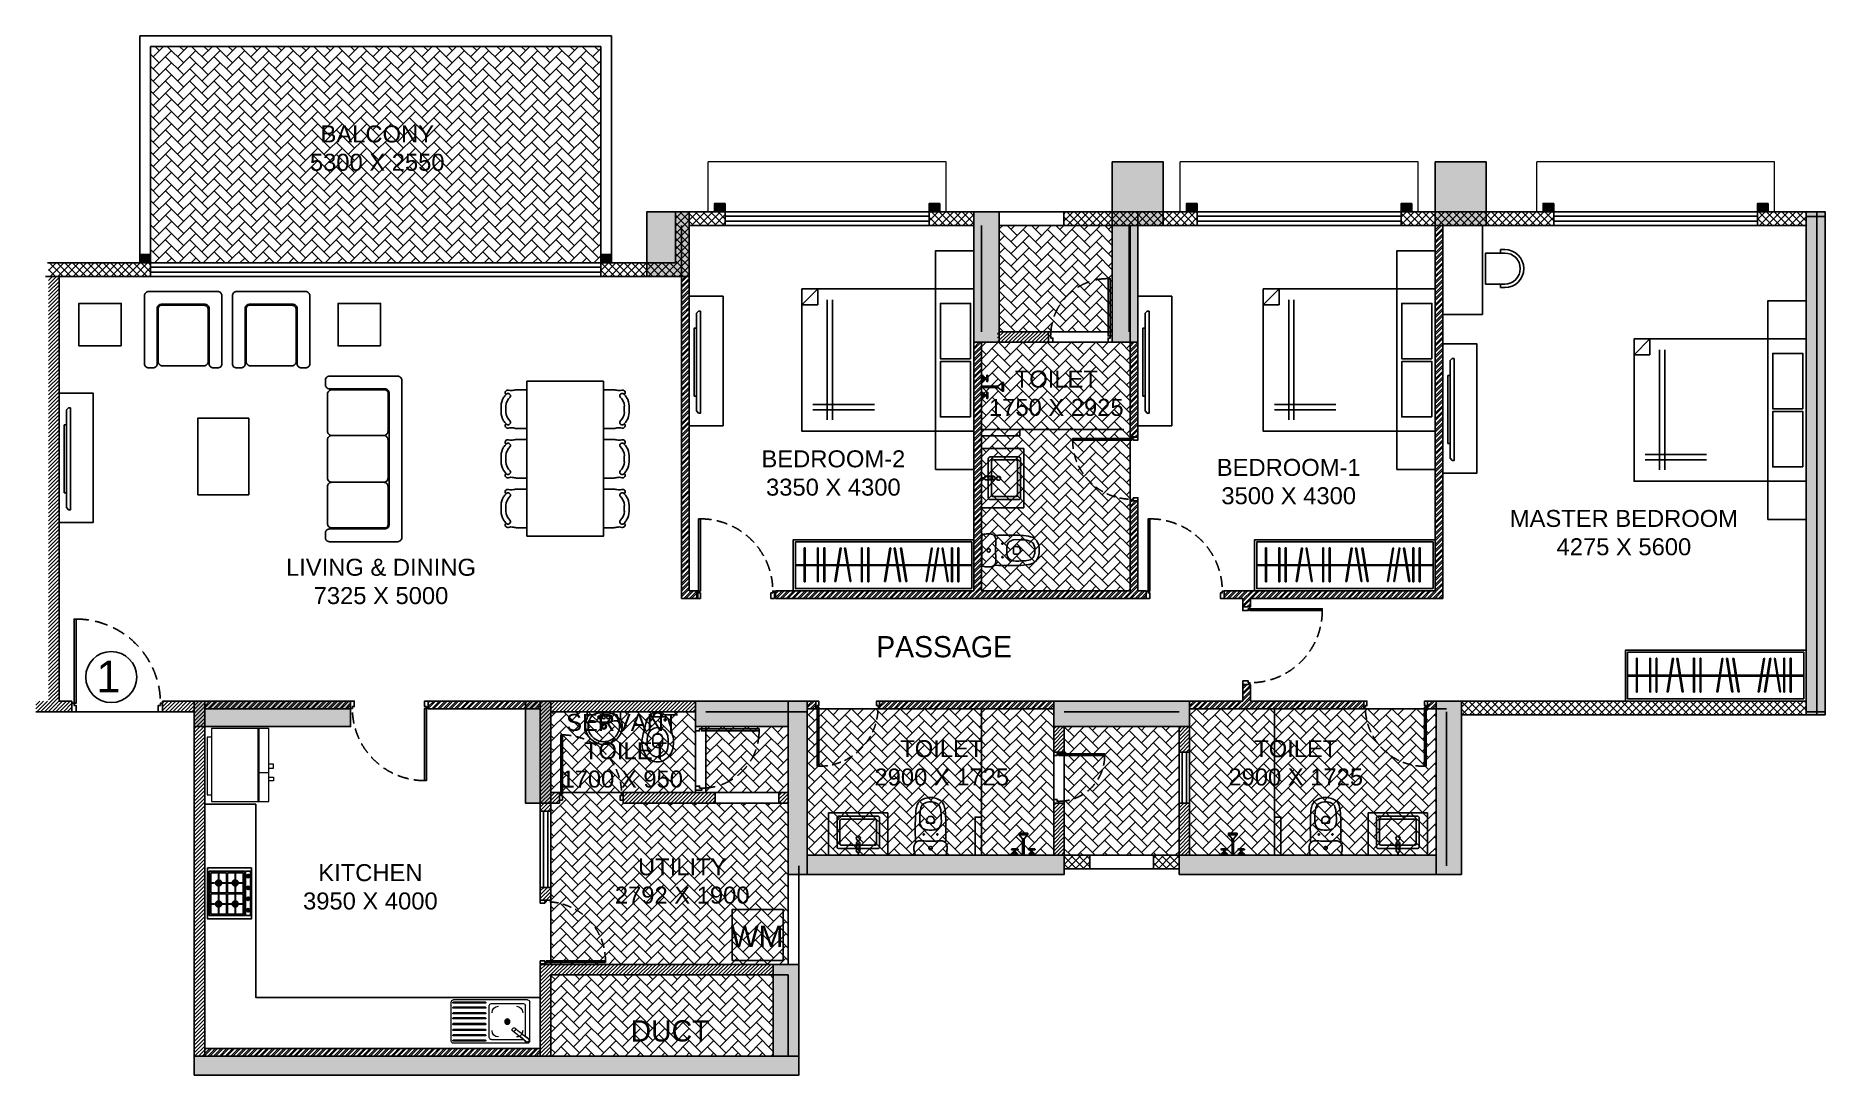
# Model space of a CAD drawing. Header units: millimetres. Extents: x 9732424 to 9753484, y 4290578 to 4302818.
import ezdxf

# ---------------------------------------------------------------- set-up
doc = ezdxf.new("R2010")
doc.units = ezdxf.units.MM
doc.header["$LTSCALE"] = 300
doc.linetypes.add('DASHED', pattern=[0.75, 0.5, -0.25])
doc.linetypes.add('DASHED2', pattern=[0.375, 0.25, -0.125])
for name, color, linetype in [('3', 3, 'Continuous'), ('A-COLUMN', 2, 'Continuous'), ('A-COLUMN HATCH', 8, 'Continuous'), ('A-COLUMN-HATCH', 8, 'Continuous'), ('A-DOOR', 1, 'Continuous'), ('A-FURNITURE', 5, 'Continuous'), ('A-GLASS', 1, 'Continuous'), ('A-LINE-MEDIUM', 1, 'Continuous'), ('A-SANITARY', 1, 'Continuous'), ('A-SUNK 250', 8, 'Continuous'), ('A-TEXT', 3, 'Continuous'), ('A-WALL', 3, 'Continuous'), ('A-WALL-HATCH-125MM', 8, 'Continuous'), ('A-WALL-HATCH-160MM', 5, 'Continuous'), ('A-WALL-HATCH-90MM', 8, 'Continuous'), ('A-WALL-PARAPET', 1, 'Continuous'), ('A-WINDOW', 5, 'Continuous'), ('COL', 2, 'Continuous'), ('sanitary', 143, 'Continuous')]:
    doc.layers.add(name, color=color, linetype=linetype)
doc.layers.add('A-CHAJJA', color=4, linetype='Continuous', lineweight=9)
doc.layers.add('FUR', color=8, linetype='Continuous', lineweight=5)
doc.styles.add('ARIAL', font='arial.ttf')
doc.styles.add('FUTURA MD BT', font='')
doc.styles.add('MK', font='')
doc.styles.get("Standard").update_dxf_attribs({"font": 'arial.ttf'})
doc.styles.get('FUTURA MD BT').set_extended_font_data('Futura Md BT')
doc.styles.get('MK').set_extended_font_data('Futura Lt BT')
pattern_1 = [(45, (-81208.41, -54990.05), (1e-14, 143.6840979), [304.8, -101.6]), (135, (-81136.57, -54918.21), (1e-14, 143.6840979), [304.8, -101.6])]

msp = doc.modelspace()

# ---------------------------------------------------------------- texts
at = {"layer": '3', "extrusion": (0.000483467, -0.001101, 0.999999), "insert": (9736443, 4301225), "char_height": 200, "width": 4756.87, "attachment_point": 8, "text_direction": (1, -3.9e-05, -0.000484), "style": 'ARIAL'}
msp.add_mtext('BALCONY\\P5300 X 2550', dxfattribs=at)
at = {"layer": '3', "extrusion": (-0.000483467, 0.001101, 0.999999), "char_height": 200, "width": 4756.87, "attachment_point": 2, "text_direction": (1, 3.9e-05, 0.000483), "style": 'ARIAL'}
for s, insert in [('TOILET\\P1750 X 2925', (9744435, 4298875, 1)), ('TOILET\\P2900 X 1725', (9743087, 4294523, 1)), ('TOILET\\P2900 X 1725', (9747253, 4294523, 1))]:
    msp.add_mtext(s, dxfattribs=dict(at, insert=insert))
at = {"layer": '3', "char_height": 200, "width": 4756.87, "attachment_point": 2, "rotation": 0.0023, "style": 'ARIAL'}
for s, insert in [('BEDROOM-2\\P3350 X 4300', (9741811, 4297936)), ('BEDROOM-1\\P3500 X 4300', (9747170, 4297835)), ('MASTER BEDROOM\\P4275 X 5600', (9751115, 4297234)), ('SERVANT\\P TOILET\\P1700 X 950', (9739326, 4294832))]:
    msp.add_mtext(s, dxfattribs=dict(at, insert=insert))
at = {"layer": '3', "extrusion": (0.000483467, 0.001101, 0.999999), "char_height": 200, "width": 4756.87, "attachment_point": 2, "style": 'ARIAL'}
for s, insert, text_direction in [('LIVING & DINING\\P7325 X 5000', (9736487, 4296659, -2), (1, 3.9e-05, -0.000484)), ('UTILITY\\P2792 X 1900', (9740032, 4293132), (1, -3.9e-05, -0.000483)), ('KITCHEN\\P3950 X 4000', (9736362, 4293063, 1), (1, 3.9e-05, -0.000484))]:
    msp.add_mtext(s, dxfattribs=dict(at, insert=insert, text_direction=text_direction))
at = {"layer": 'A-FURNITURE', "insert": (9741223, 4292338, -11), "char_height": 250, "width": 496.45, "attachment_point": 3}
msp.add_mtext('WM', dxfattribs=at)
at = {"layer": 'A-TEXT', "extrusion": (0.000483467, -0.001101, 0.999999), "text_direction": (1, 0, -0.000483)}
for s, insert, char_height, width, attachment_point, style in [('PASSAGE', (9743114, 4295495), 250, 5856.33, 8, 'MK'), ('1', (9733279, 4295460), 375, 3753.51, 2, 'FUTURA MD BT')]:
    msp.add_mtext(s, dxfattribs=dict(at, insert=insert, char_height=char_height, width=width, attachment_point=attachment_point, style=style))
at = {"layer": 'A-TEXT', "extrusion": (0.000483468, -0.001101, 0.999999), "insert": (9739889, 4290971, -1), "char_height": 250, "width": 2502.34, "attachment_point": 8, "text_direction": (1, 1e-06, -0.000483), "style": 'MK'}
msp.add_mtext('DUCT', dxfattribs=at)

# ---------------------------------------------------------------- blocks, each defined once
blk = doc.blocks.new('RRF')
at = {"layer": 'A-FURNITURE', "elevation": 0}
blk.add_lwpolyline([(2702126, -453956), (2702389, -453956), (2702389, -452431), (2701989, -452431), (2701989, -453956), (2702389, -453956)], dxfattribs=at)
for points in [[(2702124, -452606), (2702099, -452606), (2702074, -452631), (2702074, -453781), (2702099, -453806), (2702124, -453806)], [(2702074, -452806), (2702049, -452806), (2702049, -453606), (2702074, -453606)]]:
    blk.add_lwpolyline(points, close=True, dxfattribs=at)
blk = doc.blocks.new('4TT')
at = {"layer": 'A-FURNITURE'}
for p, q in [((2693967, -434031), (2693967, -435446)), ((2694027, -434031), (2694027, -435446)), ((2693798, -434151), (2694521, -434151)), ((2693798, -434211), (2694521, -434211)), ((2693667, -435385), (2693854, -435573)), ((2693667, -435385), (2693854, -435385)), ((2693854, -435573), (2693854, -435385))]:
    blk.add_line(p, q, dxfattribs=at)
for points in [[(2695691, -433448), (2695241, -433448), (2695241, -433898), (2695691, -433898)], [(2695692, -433898), (2693667, -433898), (2693667, -435573), (2695692, -435573)], [(2695692, -433898), (2695692, -435573), (2695241, -435573), (2695241, -433898)], [(2695653, -434067), (2695653, -434719), (2695298, -434719), (2695298, -434067)], [(2695653, -434751), (2695653, -435403), (2695298, -435403), (2695298, -434751)], [(2695691, -436023), (2695241, -436023), (2695241, -435573), (2695691, -435573)]]:
    blk.add_lwpolyline(points, close=True, dxfattribs=at)
blk = doc.blocks.new('ch4')
at = {"layer": 'A-FURNITURE'}
for p, q in [((1350086, 726646), (1350038, 726646)), ((1350086, 726605), (1350086, 726646)), ((1350086, 726199), (1350038, 726199)), ((1350086, 726239), (1350086, 726199))]:
    blk.add_line(p, q, dxfattribs=at)
blk.add_lwpolyline([(1350038, 726239), (1350262, 726239), (1350262, 726605), (1350038, 726605)], dxfattribs=at)
for radius in [224, 183]:
    blk.add_arc((1350038, 726422), radius, 90, 270, dxfattribs=at)
blk = doc.blocks.new('DR-1067')
at = {"layer": 'A-DOOR'}
for points in [[(149116, -100321), (148124, -100321), (148124, -100346), (149116, -100346)], [(149216, -100296), (149116, -100296), (149116, -100321), (149141, -100321), (149141, -100346), (149216, -100346)], [(149216, -101363), (149116, -101363), (149116, -101338), (149141, -101338), (149141, -101313), (149216, -101313)]]:
    blk.add_lwpolyline(points, close=True, dxfattribs=at)
at = {"layer": 'A-DOOR', "color": 5, "linetype": 'DASHED'}
blk.add_arc((149116, -100346), 992, 180, 270, dxfattribs=at)
blk = doc.blocks.new('A$C72A2578B')
at = {"layer": 'A-DOOR'}
for points in [[(-25, 75), (-25, 750), (-50, 750), (-50, 75)], [(-750, 0), (-750, 75), (-725, 75), (-725, 50), (-700, 50), (-700, 0)], [(0, 0), (0, 75), (-25, 75), (-25, 50), (-50, 50), (-50, 0)]]:
    blk.add_lwpolyline(points, close=True, dxfattribs=at)
at = {"layer": 'A-DOOR', "color": 5, "linetype": 'DASHED'}
blk.add_arc((-50, 75), 675, 90, 180, dxfattribs=at)
blk = doc.blocks.new('mixerxxx')
at = {"layer": 'A-SANITARY', "color": 5, "ltscale": 0.5}
for p, q in [((-67, 0), (-133, 0)), ((-133, 0), (-133, -21)), ((-9, -177), (-9, 0)), ((-9, 0), (9, 0)), ((9, -177), (9, 0)), ((67, 0), (133, 0)), ((133, 0), (133, -21)), ((-134, -63), (-100, -63)), ((-100, -74), (-134, -74)), ((-133, -21), (-67, -21)), ((-116, -38), (-116, -21)), ((-116, -38), (-83, -38)), ((-105, -38), (-105, -63)), ((-100, -63), (-66, -63)), ((-100, -63), (-100, -74)), ((-66, -74), (-100, -74)), ((-95, -38), (-95, -63)), ((-83, -38), (-83, -21)), ((-83, -38), (-83, -38)), ((-67, 0), (-67, -21)), ((-48, -242), (-9, -194)), ((-10, -177), (10, -177)), ((-10, -194), (-10, -177)), ((-10, -194), (10, -194)), ((48, -242), (9, -194)), ((10, -194), (10, -177)), ((100, -63), (66, -63)), ((66, -74), (100, -74)), ((67, 0), (67, -21)), ((133, -21), (67, -21)), ((83, -38), (83, -21)), ((116, -38), (83, -38)), ((83, -38), (83, -38)), ((95, -38), (95, -63)), ((134, -63), (100, -63)), ((100, -63), (100, -74)), ((100, -74), (134, -74)), ((105, -38), (105, -63)), ((116, -38), (116, -21)), ((-52, -255), (-52, -246)), ((-48, -242), (48, -242)), ((-48, -259), (48, -259)), ((52, -255), (52, -246))]:
    blk.add_line(p, q, dxfattribs=at)
for centre in [(-134, -68), (-66, -68), (66, -68), (134, -68)]:
    blk.add_circle(centre, 5.13, dxfattribs=at)
for centre, major_axis, start_param, end_param in [((-48, -246), (3.05, -3.05), 2.356194, 3.926991), ((-48, -255), (-3.05, -3.05), 5.497787, 7.068583), ((48, -246), (-3.05, -3.05), 2.356194, 3.926991), ((48, -255), (3.05, -3.05), -0.785398, 0.785398)]:
    blk.add_ellipse(centre, major_axis=major_axis, ratio=1, start_param=start_param, end_param=end_param, dxfattribs=at)
blk = doc.blocks.new('VN 1')
at = {"layer": 'A-SANITARY', "color": 5, "ltscale": 0.2}
for p, q in [((37714, 6746), (37705, 6733)), ((37725, 6755), (37714, 6746)), ((37741, 6764), (37725, 6755)), ((37756, 6770), (37741, 6764)), ((37772, 6775), (37756, 6770)), ((37790, 6777), (37772, 6775)), ((37808, 6778), (37790, 6777)), ((37808, 6778), (37827, 6777)), ((37827, 6777), (37844, 6775)), ((37844, 6775), (37861, 6770)), ((37861, 6770), (37876, 6764)), ((37876, 6764), (37891, 6755)), ((37891, 6755), (37902, 6746)), ((37902, 6746), (37912, 6733)), ((37682, 6587), (37681, 6551)), ((37681, 6551), (37684, 6522)), ((37683, 6620), (37682, 6587)), ((37684, 6643), (37683, 6620)), ((37686, 6665), (37684, 6643)), ((37689, 6682), (37686, 6665)), ((37694, 6707), (37689, 6682)), ((37698, 6721), (37694, 6707)), ((37705, 6733), (37698, 6721)), ((37762, 6538), (37763, 6552)), ((37763, 6535), (37762, 6538)), ((37763, 6565), (37765, 6574)), ((37763, 6552), (37763, 6565)), ((37765, 6531), (37763, 6535)), ((37765, 6574), (37768, 6582)), ((37768, 6528), (37765, 6531)), ((37768, 6582), (37771, 6588)), ((37771, 6588), (37775, 6593)), ((37775, 6593), (37781, 6598)), ((37781, 6598), (37786, 6601)), ((37786, 6601), (37793, 6605)), ((37793, 6605), (37799, 6606)), ((37799, 6606), (37808, 6607)), ((37817, 6606), (37808, 6607)), ((37824, 6605), (37817, 6606)), ((37831, 6601), (37824, 6605)), ((37836, 6598), (37831, 6601)), ((37841, 6593), (37836, 6598)), ((37845, 6588), (37841, 6593)), ((37849, 6582), (37845, 6588)), ((37852, 6574), (37849, 6582)), ((37849, 6528), (37852, 6531)), ((37853, 6565), (37852, 6574)), ((37852, 6531), (37854, 6535)), ((37854, 6552), (37853, 6565)), ((37854, 6538), (37854, 6552)), ((37854, 6535), (37854, 6538)), ((37912, 6733), (37918, 6721)), ((37918, 6721), (37922, 6707)), ((37922, 6707), (37928, 6682)), ((37928, 6682), (37930, 6665)), ((37930, 6665), (37932, 6643)), ((37932, 6643), (37933, 6620)), ((37933, 6620), (37935, 6587)), ((37936, 6551), (37933, 6522)), ((37935, 6587), (37936, 6551)), ((37671, 6317), (37684, 6319)), ((37684, 6522), (37688, 6508)), ((37684, 6319), (37695, 6319)), ((37688, 6508), (37694, 6496)), ((37694, 6496), (37700, 6485)), ((37695, 6319), (37711, 6319)), ((37700, 6485), (37708, 6476)), ((37708, 6476), (37715, 6468)), ((37711, 6319), (37728, 6317)), ((37715, 6468), (37725, 6461)), ((37722, 6398), (37721, 6397)), ((37721, 6397), (37721, 6396)), ((37721, 6396), (37721, 6394)), ((37721, 6393), (37721, 6394)), ((37721, 6392), (37721, 6393)), ((37722, 6391), (37721, 6392)), ((37723, 6399), (37722, 6398)), ((37723, 6390), (37722, 6391)), ((37725, 6401), (37723, 6400)), ((37723, 6400), (37723, 6399)), ((37723, 6389), (37723, 6390)), ((37725, 6388), (37723, 6389)), ((37725, 6461), (37736, 6455)), ((37726, 6402), (37725, 6401)), ((37726, 6387), (37725, 6388)), ((37728, 6402), (37726, 6402)), ((37728, 6387), (37726, 6387)), ((37730, 6402), (37728, 6402)), ((37730, 6387), (37728, 6387)), ((37731, 6401), (37730, 6402)), ((37731, 6387), (37730, 6387)), ((37733, 6400), (37731, 6401)), ((37733, 6388), (37731, 6387)), ((37734, 6399), (37733, 6400)), ((37734, 6390), (37733, 6388)), ((37735, 6398), (37734, 6399)), ((37735, 6391), (37734, 6390)), ((37736, 6396), (37735, 6398)), ((37736, 6392), (37735, 6391)), ((37736, 6455), (37745, 6451)), ((37736, 6394), (37736, 6396)), ((37736, 6394), (37736, 6392)), ((37745, 6451), (37753, 6449)), ((37753, 6449), (37772, 6447)), ((37772, 6527), (37768, 6528)), ((37808, 6527), (37772, 6527)), ((37772, 6447), (37790, 6446)), ((37790, 6446), (37808, 6446)), ((37808, 6527), (37844, 6527)), ((37826, 6446), (37808, 6446)), ((37845, 6447), (37826, 6446)), ((37844, 6527), (37849, 6528)), ((37863, 6449), (37845, 6447)), ((37872, 6451), (37863, 6449)), ((37881, 6455), (37872, 6451)), ((37892, 6461), (37881, 6455)), ((37881, 6396), (37882, 6398)), ((37881, 6394), (37881, 6396)), ((37881, 6394), (37881, 6392)), ((37881, 6392), (37882, 6391)), ((37882, 6398), (37883, 6399)), ((37882, 6391), (37883, 6390)), ((37883, 6399), (37884, 6400)), ((37883, 6390), (37884, 6388)), ((37884, 6400), (37886, 6401)), ((37884, 6388), (37886, 6387)), ((37886, 6401), (37887, 6402)), ((37886, 6387), (37887, 6387)), ((37887, 6402), (37888, 6402)), ((37887, 6387), (37888, 6387)), ((37888, 6402), (37890, 6402)), ((37888, 6387), (37890, 6387)), ((37905, 6319), (37888, 6317)), ((37890, 6402), (37892, 6401)), ((37890, 6387), (37892, 6388)), ((37901, 6468), (37892, 6461)), ((37892, 6401), (37893, 6400)), ((37892, 6388), (37893, 6389)), ((37893, 6400), (37894, 6399)), ((37893, 6389), (37894, 6390)), ((37894, 6399), (37895, 6398)), ((37894, 6390), (37895, 6391)), ((37895, 6398), (37895, 6397)), ((37895, 6397), (37896, 6396)), ((37895, 6392), (37896, 6393)), ((37895, 6391), (37895, 6392)), ((37896, 6396), (37896, 6394)), ((37896, 6393), (37896, 6394)), ((37909, 6476), (37901, 6468)), ((37922, 6319), (37905, 6319)), ((37916, 6485), (37909, 6476)), ((37923, 6496), (37916, 6485)), ((37932, 6319), (37922, 6319)), ((37928, 6508), (37923, 6496)), ((37933, 6522), (37928, 6508)), ((37946, 6317), (37932, 6319)), ((37632, 6294), (37641, 6302)), ((37641, 6302), (37651, 6309)), ((37650, 6151, 0), (37673, 6151, 0)), ((37651, 6309), (37659, 6313)), ((37659, 6313), (37671, 6317)), ((37728, 6317), (37748, 6316)), ((37748, 6316), (37767, 6314)), ((37767, 6314), (37784, 6314)), ((37784, 6314), (37797, 6313)), ((37789, 6237), (37788, 6233)), ((37789, 6230), (37788, 6233)), ((37791, 6243), (37789, 6240)), ((37789, 6240), (37789, 6237)), ((37789, 6227), (37789, 6230)), ((37791, 6224), (37789, 6227)), ((37793, 6246), (37791, 6243)), ((37793, 6221), (37791, 6224)), ((37795, 6248), (37793, 6246)), ((37795, 6219), (37793, 6221)), ((37798, 6250), (37795, 6248)), ((37798, 6217), (37795, 6219)), ((37797, 6313), (37808, 6313)), ((37802, 6252), (37798, 6250)), ((37802, 6214), (37798, 6217)), ((37808, 6253), (37802, 6252)), ((37808, 6213), (37802, 6214)), ((37819, 6313), (37808, 6313)), ((37808, 6253), (37815, 6252)), ((37808, 6213), (37815, 6214)), ((37815, 6252), (37819, 6250)), ((37815, 6214), (37819, 6217)), ((37833, 6314), (37819, 6313)), ((37819, 6250), (37822, 6248)), ((37819, 6217), (37822, 6219)), ((37822, 6248), (37824, 6246)), ((37822, 6219), (37824, 6221)), ((37824, 6246), (37826, 6243)), ((37824, 6221), (37826, 6224)), ((37826, 6243), (37827, 6240)), ((37826, 6224), (37827, 6227)), ((37827, 6240), (37828, 6237)), ((37827, 6227), (37828, 6230)), ((37828, 6237), (37828, 6233)), ((37828, 6230), (37828, 6233)), ((37850, 6314), (37833, 6314)), ((37869, 6316), (37850, 6314)), ((37888, 6317), (37869, 6316)), ((37966, 6151, 0), (37943, 6151, 0)), ((37958, 6313), (37946, 6317)), ((37965, 6309), (37958, 6313)), ((37976, 6302), (37965, 6309)), ((37984, 6294), (37976, 6302))]:
    blk.add_line(p, q, dxfattribs=at)
blk.add_lwpolyline([(37808, 6829), (37799, 6829), (37785, 6828), (37774, 6827), (37755, 6823), (37738, 6818), (37721, 6811), (37706, 6803), (37693, 6795), (37683, 6786), (37672, 6776), (37665, 6766), (37658, 6755), (37652, 6743), (37647, 6727), (37643, 6713), (37640, 6700), (37636, 6676), (37633, 6643), (37632, 6613), (37630, 6577), (37629, 6511), (37628, 6467), (37629, 6408), (37630, 6347), (37632, 6294), (37626, 6286), (37623, 6280), (37619, 6273), (37617, 6266), (37615, 6259), (37614, 6249), (37613, 6234), (37614, 6215), (37615, 6206), (37617, 6193), (37619, 6180), (37621, 6170), (37624, 6162), (37624, 6161), (37625, 6159), (37627, 6156), (37630, 6154), (37633, 6152), (37638, 6151), (37650, 6151), (37651, 6151), (37652, 6151), (37652, 6150), (37652, 6149), (37653, 6149), (37653, 6148), (37670, 6148), (37671, 6149), (37672, 6149), (37672, 6150), (37672, 6150), (37672, 6151), (37673, 6151), (37808, 6151), (37943, 6151), (37944, 6151), (37945, 6150), (37945, 6150), (37945, 6149), (37946, 6149), (37946, 6148), (37963, 6148), (37964, 6149), (37965, 6149), (37965, 6150), (37965, 6151), (37965, 6151), (37966, 6151), (37979, 6151), (37984, 6152), (37987, 6154), (37990, 6156), (37992, 6159), (37993, 6161), (37993, 6162), (37995, 6170), (37997, 6180), (38000, 6193), (38002, 6206), (38003, 6215), (38003, 6234), (38003, 6249), (38002, 6259), (38000, 6266), (37997, 6273), (37994, 6280), (37991, 6286), (37984, 6294), (37987, 6347), (37988, 6408), (37988, 6467), (37988, 6511), (37986, 6577), (37985, 6613), (37983, 6643), (37980, 6676), (37976, 6700), (37973, 6713), (37970, 6727), (37964, 6743), (37959, 6755), (37952, 6766), (37944, 6776), (37934, 6786), (37924, 6795), (37911, 6803), (37896, 6811), (37878, 6818), (37861, 6823), (37842, 6827), (37832, 6828), (37818, 6829)], close=True, dxfattribs=at)
blk = doc.blocks.new('cfgbv')
at = {"layer": 'A-SANITARY', "color": 5, "ltscale": 100}
blk.add_line((9558041, 4298811), (9558741, 4298811), dxfattribs=at)
at = {"layer": 'A-SANITARY', "color": 5}
for p, q in [((9558041, 4298311, 0), (9558041, 4298811)), ((9558394, 4298798), (9558390, 4298798)), ((9558390, 4298798), (9558390, 4298785)), ((9558390, 4298785), (9558390, 4298782)), ((9558390, 4298782), (9558390, 4298777)), ((9558394, 4298785), (9558394, 4298798)), ((9558394, 4298782), (9558394, 4298785)), ((9558394, 4298777), (9558394, 4298782)), ((9558741, 4298311, 0), (9558741, 4298811)), ((9558176, 4298401), (9558176, 4298676)), ((9558191, 4298691), (9558391, 4298691)), ((9558369, 4298622), (9558366, 4298610)), ((9558366, 4298610), (9558369, 4298597)), ((9558378, 4298631), (9558369, 4298622)), ((9558369, 4298597), (9558378, 4298588)), ((9558371, 4298756), (9558371, 4298755)), ((9558371, 4298756), (9558371, 4298754)), ((9558371, 4298671), (9558371, 4298755)), ((9558391, 4298635), (9558378, 4298631)), ((9558378, 4298588), (9558391, 4298585)), ((9558379, 4298732), (9558379, 4298734)), ((9558379, 4298732), (9558379, 4298697)), ((9558379, 4298732), (9558379, 4298732)), ((9558379, 4298690), (9558379, 4298697)), ((9558379, 4298697), (9558379, 4298697)), ((9558391, 4298691), (9558591, 4298691)), ((9558391, 4298635), (9558403, 4298631)), ((9558403, 4298588), (9558391, 4298585)), ((9558403, 4298631), (9558412, 4298622)), ((9558412, 4298597), (9558403, 4298588)), ((9558406, 4298732), (9558406, 4298734)), ((9558406, 4298732), (9558406, 4298697)), ((9558406, 4298732), (9558406, 4298732)), ((9558406, 4298690), (9558406, 4298697)), ((9558406, 4298697), (9558406, 4298697)), ((9558412, 4298622), (9558416, 4298610)), ((9558416, 4298610), (9558412, 4298597)), ((9558413, 4298755), (9558413, 4298756)), ((9558413, 4298754), (9558413, 4298756)), ((9558413, 4298671), (9558413, 4298755)), ((9558606, 4298676), (9558606, 4298401)), ((9558391, 4298386), (9558191, 4298386)), ((9558591, 4298386), (9558391, 4298386)), ((9558041, 4298311), (9558741, 4298311, 0))]:
    blk.add_line(p, q, dxfattribs=at)
blk.add_lwpolyline([(9558391, 4298351), (9558168, 4298351), (9558163, 4298351), (9558158, 4298351), (9558154, 4298351), (9558152, 4298352), (9558149, 4298353), (9558146, 4298356), (9558143, 4298360), (9558142, 4298362), (9558141, 4298364), (9558141, 4298370), (9558141, 4298373), (9558141, 4298378), (9558141, 4298704), (9558141, 4298708), (9558141, 4298713), (9558141, 4298717), (9558143, 4298722), (9558146, 4298725), (9558149, 4298728), (9558154, 4298730), (9558158, 4298731), (9558163, 4298731), (9558168, 4298731), (9558391, 4298731), (9558614, 4298731), (9558618, 4298731), (9558623, 4298731), (9558627, 4298730), (9558632, 4298728), (9558635, 4298725), (9558638, 4298722), (9558640, 4298717), (9558641, 4298713), (9558641, 4298708), (9558641, 4298704), (9558641, 4298378), (9558641, 4298373), (9558641, 4298370), (9558640, 4298364), (9558639, 4298362), (9558638, 4298360), (9558635, 4298356), (9558632, 4298353), (9558629, 4298352), (9558627, 4298351), (9558623, 4298351), (9558618, 4298351), (9558614, 4298351)], close=True, dxfattribs=at)
for centre, radius, start, end in [((9558392, 4298756), 21, 0.1505, 179.8212), ((9558392, 4298760), 17.2, 81.1463, 98.8256), ((9558191, 4298676), 15, 90, 180), ((9558392, 4298756), 20.9, 180.019, 215.6818), ((9558391, 4298756), 20.1, 185.0737, 187.9485), ((9558392, 4298756), 21, 187.9475, 222.3561), ((9558392, 4298671), 21, 179.997, 236.6222), ((9558366, 4298735), 12.5, 353.9437, 43.905), ((9558392, 4298690), 13.4, 180.0817, 241.8511), ((9558392, 4298690), 13.4, 180.0593, 241.8749), ((9558392, 4298671), 21, 236.6172, 267.2394), ((9558392, 4298690), 13.6, 241.7878, 269.9748), ((9558392, 4298690), 13.6, 270.0022, 298.1724), ((9558392, 4298671), 21, 269.9992, 283.4785), ((9558392, 4298690), 13.4, 298.1095, 359.8964), ((9558392, 4298690), 13.4, 298.1148, 359.8898), ((9558392, 4298671), 21, 297.1338, 359.9738), ((9558418, 4298735), 12.5, 136.0519, 186.0428), ((9558392, 4298756), 21, 317.6015, 352.0242), ((9558392, 4298756), 20.9, 324.2902, 359.9521), ((9558393, 4298756), 20.1, 352.0232, 354.8977), ((9558591, 4298676), 15, 0, 90), ((9558191, 4298401), 15, 180, 270), ((9558591, 4298401), 15, 270, 0)]:
    blk.add_arc(centre, radius, start, end, dxfattribs=at)
for points in [[(9558390, 4298778), (9558385, 4298777), (9558380, 4298775), (9558376, 4298772), (9558372, 4298767), (9558371, 4298762), (9558371, 4298756)], [(9558414, 4298756), (9558414, 4298762), (9558412, 4298767), (9558409, 4298772), (9558404, 4298775), (9558399, 4298777), (9558394, 4298778)], [(9558380, 4298655), (9558377, 4298656), (9558375, 4298659), (9558373, 4298662), (9558372, 4298665), (9558371, 4298668), (9558371, 4298671)], [(9558380, 4298654), (9558380, 4298654), (9558380, 4298654), (9558380, 4298654), (9558380, 4298654), (9558380, 4298654), (9558380, 4298654)], [(9558392, 4298650), (9558391, 4298650), (9558389, 4298651), (9558387, 4298651), (9558386, 4298651), (9558384, 4298652), (9558382, 4298653)], [(9558402, 4298653), (9558401, 4298652), (9558400, 4298652), (9558399, 4298652), (9558399, 4298651), (9558398, 4298651), (9558397, 4298651)], [(9558413, 4298671), (9558413, 4298668), (9558413, 4298665), (9558411, 4298661), (9558409, 4298659), (9558407, 4298656), (9558404, 4298654)]]:
    blk.add_open_spline(points, degree=6, dxfattribs=at)
for points, knots in [([(9558371, 4298752), (9558371, 4298752), (9558371, 4298752), (9558371, 4298754), (9558371, 4298756)], [0.93493621, 0.93493621, 0.93493621, 0.9375, 0.9375, 1, 1, 1]), ([(9558414, 4298756), (9558414, 4298754), (9558413, 4298752), (9558413, 4298752), (9558413, 4298752)], [0, 0, 0, 0.0625, 0.0625, 0.06506523, 0.06506523, 0.06506523])]:
    blk.add_open_spline(points, degree=2, knots=knots, dxfattribs=at)
blk = doc.blocks.new('A$C11E541EBB')
at = {"layer": 'A-SANITARY', "color": 5}
for p, q in [((215, 312, 0), (259, 312, 0)), ((215, 63, 0), (265, 63, 0))]:
    blk.add_line(p, q, dxfattribs=at)
for points in [[(1, 209, 0), (10, 254, 0), (48, 358, 0), (213, 375, 0)], [(59, 188, 0), (59, 188, 0), (66, 315, 0), (215, 312, 0)], [(172, 188, 0), (172, 188, 0), (169, 243, 0), (211, 245, 0)], [(211, 245, 0), (211, 245, 0), (276, 245, 0), (276, 245, 0)], [(213, 375, 0), (213, 375, 0), (262, 378, 0), (304, 364, 0)], [(259, 312, 0), (409, 313, 0), (405, 188, 0), (405, 188, 0)], [(276, 245, 0), (276, 245, 0), (321, 247, 0), (326, 214, 0)], [(304, 364, 0), (304, 364, 0), (462, 331, 0), (503, 311, 0)], [(326, 214, 0), (326, 214, 0), (326, 188, 0), (326, 188, 0)], [(517, 272, 0), (517, 272, 0), (478, 272, 0), (478, 272, 0)], [(498, 252, 0), (498, 252, 0), (498, 291, 0), (498, 291, 0)], [(503, 311, 0), (537, 294, 0), (530, 264, 0), (530, 264, 0)], [(529, 232, 0), (529, 232, 0), (576, 237, 0), (580, 188, 0)], [(530, 264, 0), (530, 264, 0), (530, 188, 0), (530, 188, 0)], [(530, 242, 0), (530, 242, 0), (587, 249, 0), (592, 188, 0)], [(1, 188, 0), (1, 188, 0), (-1, 196, 0), (1, 209, 0)], [(1, 188, 0), (1, 188, 0), (-1, 179, 0), (1, 166, 0)], [(1, 166, 0), (10, 121, 0), (48, 17, 0), (213, 0, 0)], [(59, 188, 0), (59, 188, 0), (66, 60, 0), (215, 63, 0)], [(172, 188, 0), (172, 188, 0), (169, 132, 0), (211, 130, 0)], [(211, 130, 0), (211, 130, 0), (276, 130, 0), (276, 130, 0)], [(213, 0, 0), (213, 0, 0), (262, -3, 0), (304, 11, 0)], [(259, 63, 0), (409, 62, 0), (405, 188, 0), (405, 188, 0)], [(276, 130, 0), (276, 130, 0), (321, 128, 0), (326, 161, 0)], [(304, 11, 0), (304, 11, 0), (462, 44, 0), (503, 64, 0)], [(326, 161, 0), (326, 161, 0), (326, 188, 0), (326, 188, 0)], [(517, 100, 0), (517, 100, 0), (478, 100, 0), (478, 100, 0)], [(498, 80, 0), (498, 80, 0), (498, 119, 0), (498, 119, 0)], [(503, 64, 0), (537, 81, 0), (530, 111, 0), (530, 111, 0)], [(529, 143, 0), (529, 143, 0), (576, 138, 0), (580, 188, 0)], [(530, 133, 0), (530, 133, 0), (587, 126, 0), (592, 188, 0)], [(530, 111, 0), (530, 111, 0), (530, 188, 0), (530, 188, 0)]]:
    blk.add_open_spline(points, degree=3, dxfattribs=at)
for points in [[(490, 272, 0), (490, 267, 0), (493, 264, 0), (498, 264, 0), (498, 264, 0), (503, 264, 0), (506, 267, 0), (506, 272, 0), (506, 272, 0), (506, 277, 0), (503, 280, 0), (498, 280, 0), (498, 280, 0), (493, 280, 0), (490, 277, 0), (490, 272, 0)], [(490, 100, 0), (490, 96, 0), (493, 92, 0), (498, 92, 0), (498, 92, 0), (503, 92, 0), (506, 96, 0), (506, 100, 0), (506, 100, 0), (506, 105, 0), (503, 109, 0), (498, 109, 0), (498, 109, 0), (493, 109, 0), (490, 105, 0), (490, 100, 0)]]:
    blk.add_open_spline(points, degree=3, knots=[0, 0, 0, 0, 0.25, 0.25, 0.25, 0.25, 0.5, 0.5, 0.5, 0.5, 0.75, 0.75, 0.75, 0.75, 1, 1, 1, 1], dxfattribs=at)
blk = doc.blocks.new('SERV-WB')
at = {"layer": 'A-SANITARY', "color": 5}
blk.add_lwpolyline([(94677, 112887), (94596, 112887, -0.110256), (94505, 112866, -0.405103), (94292, 113084, -0.405103), (94505, 113301, -0.110256), (94596, 113281), (94677, 113281)], format="xyb", close=True, dxfattribs=at)
for points in [[(94664, 113084, 0.056959), (94656, 113172, 0.140256), (94631, 113219, 0.197583), (94505, 113269, 0.414214), (94324, 113084)], [(94530, 113267, -0.478391), (94569, 113205, 0.085225), (94555, 113084)], [(94664, 113084, -0.056959), (94656, 112996, -0.140256), (94631, 112948, -0.197583), (94505, 112899, -0.414214), (94324, 113084)], [(94530, 112900, 0.478391), (94569, 112963, -0.085225), (94555, 113084)]]:
    blk.add_lwpolyline(points, format="xyb", dxfattribs=at)
for centre, radius in [((94505, 113084), 32.2), ((94505, 113084), 21.9), ((94611, 113135), 18.1), ((94611, 113084), 18.1), ((94611, 113032), 18.1)]:
    blk.add_circle(centre, radius, dxfattribs=at)
blk = doc.blocks.new('frz')
at = {"layer": 'FUR', "color": 5}
for p, q in [((114285, -361129), (114240, -361129)), ((114240, -361129), (114240, -361182)), ((114285, -361182), (114285, -361129)), ((114390, -361129), (114436, -361129)), ((114390, -361182), (114390, -361129)), ((114436, -361129), (114436, -361182)), ((113997, -361182), (114857, -361182)), ((113997, -361857), (113997, -361182)), ((113997, -361297), (114857, -361297)), ((113997, -361308), (114857, -361308)), ((114338, -361297), (114338, -361182)), ((114857, -361182), (114857, -361857)), ((114857, -361857), (113997, -361857))]:
    blk.add_line(p, q, dxfattribs=at)
blk.add_lwpolyline([(114753, -361857), (114753, -361907), (114075, -361907), (114075, -361857)], dxfattribs=at)
blk = doc.blocks.new('A$C186D51AF')
at = {"layer": 'A-FURNITURE', "linetype": 'DASHED2', "ltscale": 150}
h = blk.add_hatch(dxfattribs=at)
h.set_pattern_fill('HEX', color=8, scale=9.473684, style=0)
h.set_pattern_definition([(90, (168.3158, 385.7368), (-2.05111, 3e-16), [1.1842, -2.36842]), (210, (168.3158, 385.7368), (1.02556, -1.77632), [1.1842, -2.36842]), (150, (168.3158, 386.921), (-1.02556, -1.77632), [1.1842, -2.36842])])
edge = h.paths.add_edge_path()
edge.add_ellipse((176, 386), major_axis=(11.4, 11.4), ratio=1, start_angle=45, end_angle=225)
edge.add_ellipse((176, 386), major_axis=(11.4, 11.4), ratio=1, start_angle=225, end_angle=405)
h = blk.add_hatch(dxfattribs=at)
h.set_pattern_fill('HEX', color=8, scale=9.473684, style=0)
h.set_pattern_definition([(90, (431.6842, 385.7368), (2.05111, -3e-16), [1.1842, -2.36842]), (330, (431.6842, 385.7368), (-1.02556, -1.77632), [1.1842, -2.36842]), (30, (431.6842, 386.921), (1.02556, -1.77632), [1.1842, -2.36842])])
h.paths.add_polyline_path([(440, 386, -1), (408, 386, -1)])
h = blk.add_hatch(dxfattribs=at)
h.set_pattern_fill('HEX', color=8, scale=9.473684, style=0)
h.set_pattern_definition([(270, (168.3158, 190.579), (-2.05111, 3e-16), [1.1842, -2.36842]), (150, (168.3158, 190.579), (1.02556, 1.77632), [1.1842, -2.36842]), (210, (168.3158, 189.3947), (-1.02556, 1.77632), [1.1842, -2.36842])])
h.paths.add_polyline_path([(160, 191, 1), (192, 191, 1)])
h = blk.add_hatch(dxfattribs=at)
h.set_pattern_fill('HEX', color=8, scale=9.473684, style=0)
h.set_pattern_definition([(270, (431.6842, 190.579), (2.05111, -3e-16), [1.1842, -2.36842]), (30, (431.6842, 190.579), (-1.02556, 1.77632), [1.1842, -2.36842]), (330, (431.6842, 189.3947), (1.02556, 1.77632), [1.1842, -2.36842])])
h.paths.add_polyline_path([(440, 191, -1), (408, 191, -1)])
at = {"layer": 'A-FURNITURE', "color": 8, "linetype": 'DASHED2', "ltscale": 150}
for p, q in [((174, 478, 0), (174, 455, 0)), ((179, 455, 0), (174, 455, 0)), ((174, 455, 0), (174, 433, 0)), ((174, 433, 0), (178, 433, 0)), ((178, 455, 0), (178, 433, 0)), ((179, 478, 0), (179, 455, 0)), ((294, 389, 0), (294, 478, 0)), ((306, 389, 0), (306, 478, 0)), ((421, 478, 0), (421, 455, 0)), ((421, 455, 0), (426, 455, 0)), ((422, 455, 0), (422, 433, 0)), ((426, 433, 0), (422, 433, 0)), ((426, 478, 0), (426, 455, 0)), ((426, 455, 0), (426, 433, 0)), ((58, 389, 0), (107, 389, 0)), ((58, 383, 0), (107, 383, 0)), ((174, 294, 0), (58, 294, 0)), ((174, 282, 0), (58, 282, 0)), ((107, 389, 0), (107, 383, 0)), ((107, 388, 0), (129, 388, 0)), ((107, 384, 0), (129, 384, 0)), ((129, 384, 0), (129, 388, 0)), ((178, 339, 0), (174, 339, 0)), ((174, 316, 0), (174, 339, 0)), ((174, 294, 0), (174, 316, 0)), ((174, 316, 0), (179, 316, 0)), ((174, 282, 0), (174, 260, 0)), ((174, 260, 0), (179, 260, 0)), ((174, 260, 0), (174, 238, 0)), ((178, 238, 0), (174, 238, 0)), ((178, 316, 0), (178, 339, 0)), ((178, 260, 0), (178, 238, 0)), ((179, 294, 0), (179, 316, 0)), ((294, 294, 0), (179, 294, 0)), ((294, 282, 0), (179, 282, 0)), ((179, 282, 0), (179, 260, 0)), ((223, 388, 0), (223, 384, 0)), ((246, 388, 0), (223, 388, 0)), ((246, 384, 0), (223, 384, 0)), ((294, 389, 0), (246, 389, 0)), ((246, 383, 0), (246, 389, 0)), ((294, 383, 0), (246, 383, 0)), ((294, 294, 0), (294, 383, 0)), ((294, 282, 0), (294, 193, 0)), ((306, 389, 0), (354, 389, 0)), ((306, 294, 0), (306, 383, 0)), ((306, 383, 0), (354, 383, 0)), ((306, 294, 0), (421, 294, 0)), ((306, 282, 0), (421, 282, 0)), ((306, 282, 0), (306, 193, 0)), ((354, 383, 0), (354, 389, 0)), ((354, 388, 0), (377, 388, 0)), ((354, 384, 0), (377, 384, 0)), ((377, 388, 0), (377, 384, 0)), ((421, 294, 0), (421, 316, 0)), ((426, 316, 0), (421, 316, 0)), ((421, 282, 0), (421, 260, 0)), ((426, 260, 0), (421, 260, 0)), ((422, 339, 0), (426, 339, 0)), ((422, 316, 0), (422, 339, 0)), ((422, 260, 0), (422, 238, 0)), ((422, 238, 0), (426, 238, 0)), ((426, 316, 0), (426, 339, 0)), ((426, 294, 0), (426, 316, 0)), ((426, 294, 0), (542, 294, 0)), ((426, 282, 0), (542, 282, 0)), ((426, 282, 0), (426, 260, 0)), ((426, 260, 0), (426, 238, 0)), ((471, 384, 0), (471, 388, 0)), ((493, 388, 0), (471, 388, 0)), ((493, 384, 0), (471, 384, 0)), ((542, 389, 0), (493, 389, 0)), ((493, 389, 0), (493, 383, 0)), ((542, 383, 0), (493, 383, 0)), ((58, 193, 0), (107, 193, 0)), ((58, 188, 0), (107, 188, 0)), ((107, 188, 0), (107, 193, 0)), ((107, 192, 0), (129, 192, 0)), ((107, 189, 0), (129, 189, 0)), ((129, 192, 0), (129, 189, 0)), ((174, 144, 0), (178, 144, 0)), ((174, 121, 0), (174, 144, 0)), ((174, 99, 0), (174, 121, 0)), ((179, 121, 0), (174, 121, 0)), ((178, 121, 0), (178, 144, 0)), ((179, 99, 0), (179, 121, 0)), ((223, 189, 0), (223, 192, 0)), ((246, 192, 0), (223, 192, 0)), ((246, 189, 0), (223, 189, 0)), ((294, 193, 0), (246, 193, 0)), ((246, 193, 0), (246, 188, 0)), ((294, 188, 0), (246, 188, 0)), ((294, 188, 0), (294, 99, 0)), ((306, 193, 0), (354, 193, 0)), ((306, 188, 0), (306, 99, 0)), ((306, 188, 0), (354, 188, 0)), ((354, 193, 0), (354, 188, 0)), ((354, 192, 0), (377, 192, 0)), ((354, 189, 0), (377, 189, 0)), ((377, 189, 0), (377, 192, 0)), ((421, 99, 0), (421, 121, 0)), ((421, 121, 0), (426, 121, 0)), ((426, 144, 0), (422, 144, 0)), ((422, 121, 0), (422, 144, 0)), ((426, 121, 0), (426, 144, 0)), ((426, 99, 0), (426, 121, 0)), ((471, 192, 0), (471, 189, 0)), ((493, 192, 0), (471, 192, 0)), ((493, 189, 0), (471, 189, 0)), ((542, 193, 0), (493, 193, 0)), ((493, 188, 0), (493, 193, 0)), ((542, 188, 0), (493, 188, 0))]:
    blk.add_line(p, q, dxfattribs=at)
at = {"layer": 'A-FURNITURE', "color": 5}
for p, q in [((76, 46, 0), (108, 25, 0)), ((82, 54, 0), (113, 33, 0)), ((216, 46, 0), (248, 25, 0)), ((222, 54, 0), (253, 33, 0)), ((344, 46, 0), (375, 25, 0)), ((349, 54, 0), (381, 33, 0)), ((480, 46, 0), (511, 25, 0)), ((485, 54, 0), (517, 33, 0))]:
    blk.add_line(p, q, dxfattribs=at)
at = {"layer": 'A-FURNITURE', "color": 5, "elevation": 0}
for points in [[(0, 516), (0, 0), (600, 0), (600, 516)], [(39, 497), (39, 80), (561, 80), (561, 497)], [(561, 68), (561, 10), (39, 10), (39, 68)]]:
    blk.add_lwpolyline(points, close=True, dxfattribs=at)
at = {"layer": 'A-FURNITURE', "color": 8, "linetype": 'DASHED2', "ltscale": 150, "elevation": 0}
for points in [[(174, 478), (58, 478), (58, 389)], [(294, 478), (179, 478)], [(306, 478), (421, 478)], [(426, 478), (542, 478), (542, 389)], [(58, 383), (58, 294)], [(58, 193), (58, 282)], [(542, 383), (542, 294)], [(542, 193), (542, 282)], [(174, 99), (58, 99), (58, 188)], [(294, 99), (179, 99)], [(306, 99), (421, 99)], [(426, 99), (542, 99), (542, 188)]]:
    blk.add_lwpolyline(points, dxfattribs=at)
for points in [[(157, 387), (154, 388), (154, 387), (157, 386)], [(158, 383), (154, 382), (154, 381), (158, 382)], [(158, 392), (155, 393), (155, 392), (158, 391)], [(159, 378), (156, 376), (156, 376), (159, 377)], [(161, 396), (157, 398), (157, 398), (160, 395)], [(161, 374), (159, 372), (159, 371), (162, 373)], [(164, 400), (161, 403), (160, 402), (163, 399)], [(165, 371), (163, 368), (163, 367), (166, 370)], [(168, 403), (166, 406), (165, 405), (167, 402)], [(169, 368), (168, 365), (168, 364), (170, 368)], [(169, 208), (168, 212), (168, 212), (170, 208)], [(172, 404), (171, 408), (170, 408), (171, 404)], [(174, 367), (173, 363), (174, 363), (174, 367)], [(174, 209), (173, 213), (174, 213), (174, 209)], [(177, 405), (177, 408), (176, 408), (176, 405)], [(178, 367), (179, 363), (180, 363), (179, 367)], [(178, 209), (179, 213), (180, 213), (179, 209)], [(182, 404), (182, 408), (182, 408), (181, 404)], [(183, 368), (184, 364), (185, 365), (184, 368)], [(183, 208), (184, 212), (185, 212), (184, 208)], [(186, 402), (188, 405), (187, 406), (185, 403)], [(187, 370), (189, 367), (190, 368), (188, 371)], [(190, 399), (192, 402), (192, 403), (189, 400)], [(191, 373), (194, 371), (194, 372), (191, 374)], [(193, 395), (196, 398), (195, 398), (192, 396)], [(193, 377), (197, 376), (197, 376), (194, 378)], [(195, 391), (198, 392), (198, 393), (194, 392)], [(195, 386), (199, 387), (199, 388), (195, 387)], [(195, 382), (199, 381), (199, 382), (195, 383)], [(405, 386), (401, 387), (401, 388), (405, 387)], [(405, 382), (401, 381), (401, 382), (405, 383)], [(405, 391), (402, 392), (402, 393), (406, 392)], [(407, 377), (403, 376), (403, 376), (406, 378)], [(407, 395), (404, 398), (405, 398), (408, 396)], [(409, 373), (406, 371), (406, 372), (409, 374)], [(410, 399), (408, 402), (408, 403), (411, 400)], [(413, 370), (411, 367), (410, 368), (412, 371)], [(414, 402), (412, 405), (413, 406), (415, 403)], [(417, 368), (416, 364), (415, 365), (416, 368)], [(417, 208), (416, 212), (415, 212), (416, 208)], [(418, 404), (418, 408), (418, 408), (419, 404)], [(422, 367), (421, 363), (420, 363), (421, 367)], [(422, 209), (421, 213), (420, 213), (421, 209)], [(423, 405), (423, 408), (424, 408), (424, 405)], [(426, 367), (427, 363), (426, 363), (426, 367)], [(426, 209), (427, 213), (426, 213), (426, 209)], [(428, 404), (429, 408), (430, 408), (429, 404)], [(431, 368), (432, 365), (432, 364), (430, 368)], [(431, 208), (432, 212), (432, 212), (430, 208)], [(432, 403), (434, 406), (435, 405), (433, 402)], [(435, 371), (437, 368), (437, 367), (434, 370)], [(436, 400), (439, 403), (440, 402), (437, 399)], [(439, 374), (441, 372), (441, 371), (438, 373)], [(439, 396), (443, 398), (443, 398), (440, 395)], [(441, 378), (444, 376), (444, 376), (441, 377)], [(442, 392), (445, 393), (445, 392), (442, 391)], [(442, 383), (446, 382), (446, 381), (442, 382)], [(443, 387), (446, 388), (446, 387), (443, 386)], [(158, 194), (154, 194), (154, 195), (158, 195)], [(157, 189), (154, 189), (154, 190), (157, 190)], [(158, 184), (155, 183), (155, 184), (158, 185)], [(159, 198), (156, 200), (156, 201), (159, 199)], [(161, 180), (157, 178), (157, 179), (160, 181)], [(161, 202), (159, 205), (159, 205), (162, 203)], [(164, 176), (161, 174), (160, 174), (163, 177)], [(165, 206), (163, 209), (163, 209), (166, 206)], [(168, 174), (166, 170), (165, 171), (167, 174)], [(172, 172), (171, 168), (170, 169), (171, 172)], [(177, 172), (177, 168), (176, 168), (176, 172)], [(182, 172), (182, 169), (182, 168), (181, 172)], [(186, 174), (188, 171), (187, 170), (185, 174)], [(187, 206), (189, 209), (190, 209), (188, 206)], [(190, 177), (192, 174), (192, 174), (189, 176)], [(191, 203), (194, 205), (194, 205), (191, 202)], [(193, 181), (196, 179), (195, 178), (192, 180)], [(193, 199), (197, 201), (197, 200), (194, 198)], [(195, 185), (198, 184), (198, 183), (194, 184)], [(195, 195), (199, 195), (199, 194), (195, 194)], [(195, 190), (199, 190), (199, 189), (195, 189)], [(405, 195), (401, 195), (401, 194), (405, 194)], [(405, 190), (401, 190), (401, 189), (405, 189)], [(405, 185), (402, 184), (402, 183), (406, 184)], [(407, 199), (403, 201), (403, 200), (406, 198)], [(407, 181), (404, 179), (405, 178), (408, 180)], [(409, 203), (406, 205), (406, 205), (409, 202)], [(410, 177), (408, 174), (408, 174), (411, 176)], [(413, 206), (411, 209), (410, 209), (412, 206)], [(414, 174), (412, 171), (413, 170), (415, 174)], [(418, 172), (418, 169), (418, 168), (419, 172)], [(423, 172), (423, 168), (424, 168), (424, 172)], [(428, 172), (429, 168), (430, 169), (429, 172)], [(432, 174), (434, 170), (435, 171), (433, 174)], [(435, 206), (437, 209), (437, 209), (434, 206)], [(436, 176), (439, 174), (440, 174), (437, 177)], [(439, 202), (441, 205), (441, 205), (438, 203)], [(439, 180), (443, 178), (443, 179), (440, 181)], [(441, 198), (444, 200), (444, 201), (441, 199)], [(442, 194), (446, 194), (446, 195), (442, 195)], [(442, 184), (445, 183), (445, 184), (442, 185)], [(443, 189), (446, 189), (446, 190), (443, 190)]]:
    blk.add_lwpolyline(points, close=True, dxfattribs=at)
at = {"layer": 'A-FURNITURE', "color": 8, "linetype": 'DASHED2', "ltscale": 150}
for centre, radius in [((176, 386, 0), 35.1), ((176, 191, 0), 35.1), ((176, 386, 0), 23.7), ((176, 191, 0), 23.7), ((176, 386, 0), 18), ((176, 386, 0), 16.1), ((424, 386, 0), 35.1), ((424, 191, 0), 35.1), ((424, 386, 0), 23.7), ((424, 191, 0), 23.7), ((424, 386, 0), 18), ((424, 386, 0), 16.1), ((176, 191, 0), 18), ((176, 191, 0), 16.1), ((424, 191, 0), 18), ((424, 191, 0), 16.1)]:
    blk.add_circle(centre, radius, dxfattribs=at)
at = {"layer": 'A-FURNITURE', "color": 5}
for centre in [(95, 39, 0), (235, 39, 0), (362, 39, 0), (498, 39, 0)]:
    blk.add_circle(centre, 19.6, dxfattribs=at)
blk = doc.blocks.new('A$C294D67A1')
at = {"layer": 'FUR', "ltscale": 150}
h = blk.add_hatch(dxfattribs=at)
h.set_pattern_fill('HEX', color=5, scale=25, angle=90, style=0)
h.set_pattern_definition([(90, (648.5337, 254.631), (-5.41266, -3e-15), [3.125, -6.25]), (210, (648.5337, 254.631), (2.7063, -4.6875), [3.125, -6.25]), (150, (648.5337, 257.756), (-2.7063, -4.6875), [3.125, -6.25])])
edge = h.paths.add_edge_path()
edge.add_ellipse((661, 255), major_axis=(17.7, 17.7), ratio=1, start_angle=45, end_angle=225)
edge.add_ellipse((661, 255), major_axis=(-17.7, 17.7), ratio=1, start_angle=135, end_angle=315)
at = {"layer": 'FUR', "color": 5, "ltscale": 150}
for p, q in [((0, 485, 0), (0, 25, 0)), ((900, 510, 0), (25, 510, 0)), ((449, 442, 0), (449, 67, 0)), ((474, 467, 0), (849, 467, 0)), ((881, 491, 0), (816, 430, 0)), ((908, 457, 0), (835, 408, 0)), ((874, 432, 0), (874, 67, 0)), ((908, 457, 0), (911, 459, 0)), ((925, 485, 0), (925, 25, 0)), ((474, 42, 0), (849, 42, 0)), ((900, 0, 0), (25, 0, 0))]:
    blk.add_line(p, q, dxfattribs=at)
at = {"layer": 'FUR', "ltscale": 150}
for p, q in [((403, 485, 0), (25, 485, 0)), ((403, 473, 0), (25, 473, 0)), ((403, 424, 0), (25, 424, 0)), ((403, 412, 0), (25, 412, 0)), ((403, 358, 0), (25, 358, 0)), ((403, 346, 0), (25, 346, 0)), ((403, 291, 0), (25, 291, 0)), ((403, 279, 0), (25, 279, 0)), ((403, 224, 0), (25, 224, 0)), ((403, 212, 0), (25, 212, 0)), ((403, 164, 0), (25, 164, 0)), ((403, 152, 0), (25, 152, 0)), ((403, 98, 0), (25, 98, 0)), ((403, 86, 0), (25, 86, 0)), ((403, 37, 0), (25, 37, 0)), ((403, 25, 0), (25, 25, 0))]:
    blk.add_line(p, q, dxfattribs=at)
at = {"layer": 'FUR', "color": 5, "ltscale": 150}
for radius in [31, 25]:
    blk.add_circle((661, 255, 0), radius, dxfattribs=at)
for centre, radius, start, end in [((25, 485, 0), 25, 90, 180), ((474, 442, 0), 25, 90, 180), ((556, 360, 0), 75, 90, 180), ((159, 1201, 0), 1009, 304.0625, 314.7081), ((1446, -400, 0), 1009, 122.8763, 133.522), ((767, 360, 0), 75, 59.5444, 90), ((821, 425, 0), 6, 133.2541, 193.6745), ((834, 426, 0), 19.1, 187.1716, 256.5345), ((849, 442, 0), 25, 82.8931, 90), ((894, 474, 0), 27, 278.0364, 159.5481), ((894, 480, 0), 17.1, 80.7314, 138.4512), ((886, 469, 0), 30.1, 6.384, 70.3693), ((900, 485, 0), 25, 0, 90), ((902, 471, 0), 14.7, 308.7922, 5.7343), ((729, 354, 0), 11.7, 115.4265, 186.4013), ((744, 353, 0), 26, 180.3874, 257.197), ((742, 339, 0), 11.7, 251.1832, 322.158), ((732, 342, 0), 25.9, 8.1766, 69.4078), ((831, 413, 0), 6.15, 245.6606, 303.9614), ((767, 360, 0), 75, 0, 31.6954), ((25, 25, 0), 25, 180, 270), ((474, 67, 0), 25, 180, 270), ((556, 150, 0), 75, 180, 270), ((767, 150, 0), 75, 270, 0), ((849, 67, 0), 25, 270, 0), ((900, 25, 0), 25, 270, 0)]:
    blk.add_arc(centre, radius, start, end, dxfattribs=at)
at = {"layer": 'FUR', "ltscale": 150}
for centre, start, end in [((25, 479, 0), 90, 270), ((25, 418, 0), 90, 270), ((403, 479, 0), 270, 90), ((403, 418, 0), 270, 90), ((25, 352, 0), 90, 270), ((25, 285, 0), 90, 270), ((25, 218, 0), 90, 270), ((403, 352, 0), 270, 90), ((403, 285, 0), 270, 90), ((403, 218, 0), 270, 90), ((25, 158, 0), 90, 270), ((25, 92, 0), 90, 270), ((25, 31, 0), 90, 270), ((403, 158, 0), 270, 90), ((403, 92, 0), 270, 90), ((403, 31, 0), 270, 90)]:
    blk.add_arc(centre, 6, start, end, dxfattribs=at)
blk = doc.blocks.new('3 seater')
at = {"layer": 'A-FURNITURE'}
for points in [[(25, -825), (675, -825, 0.414214), (725, -775), (725, 775, 0.414214), (675, 825), (25, 825, -0.414214), (-25, 875), (-25, 925, -0.414214), (25, 975), (825, 975, -0.414214), (875, 925), (875, -925, -0.414214), (825, -975), (25, -975, -0.414214), (-25, -925), (-25, -875, -0.414214)], [(50, 813), (675, 813, -0.414214), (713, 775), (713, 325, -0.414214), (663, 275), (50, 275, -0.414214), (0, 325), (0, 763, -0.414214)], [(50, 275), (663, 275, -0.414214), (713, 225), (713, -225, -0.414214), (663, -275), (50, -275, -0.414214), (0, -225), (0, 225, -0.414214)], [(50, -275), (663, -275, -0.414214), (713, -325), (713, -775, -0.414214), (675, -813), (50, -813, -0.414214), (0, -763), (0, -325, -0.414214)]]:
    blk.add_lwpolyline(points, format="xyb", close=True, dxfattribs=at)
blk = doc.blocks.new('dining')
at = {"layer": 'A-FURNITURE'}
for p, q in [((9605279, 4293176), (9605279, 4293106)), ((9605336, 4293176), (9605336, 4293106)), ((9606728, 4293176), (9606728, 4293106)), ((9606785, 4293176), (9606785, 4293106)), ((9605279, 4292591), (9605279, 4292522)), ((9605336, 4292591), (9605336, 4292522)), ((9606728, 4292591), (9606728, 4292522)), ((9606785, 4292591), (9606785, 4292522)), ((9605279, 4291937), (9605279, 4292007)), ((9605336, 4291937), (9605336, 4292007)), ((9606728, 4291937), (9606728, 4292007)), ((9606785, 4291937), (9606785, 4292007))]:
    blk.add_line(p, q, dxfattribs=at)
for points in [[(9605336, 4293314, -0.812858), (9605365, 4293364, 0.139402), (9605424, 4293363, -0.0629), (9605472, 4293369), (9605582, 4293369)], [(9606727, 4293314, 0.812858), (9606699, 4293364, -0.139402), (9606640, 4293363, 0.0629), (9606592, 4293369), (9606482, 4293369)], [(9605582, 4292913), (9605472, 4292913, -0.062905), (9605424, 4292919, 0.139399), (9605365, 4292918, -0.812849), (9605336, 4292968)], [(9606482, 4292913), (9606592, 4292913, 0.062905), (9606640, 4292919, -0.139399), (9606699, 4292918, 0.812849), (9606727, 4292968)], [(9605336, 4292729, -0.812858), (9605365, 4292780, 0.139402), (9605424, 4292778, -0.0629), (9605472, 4292784), (9605582, 4292784)], [(9606727, 4292729, 0.812858), (9606699, 4292780, -0.139402), (9606640, 4292778, 0.0629), (9606592, 4292784), (9606482, 4292784)], [(9605582, 4292328), (9605472, 4292328, -0.062905), (9605424, 4292335, 0.139399), (9605365, 4292333, -0.812849), (9605336, 4292384)], [(9606482, 4292328), (9606592, 4292328, 0.062905), (9606640, 4292335, -0.139399), (9606699, 4292333, 0.812849), (9606727, 4292384)], [(9605582, 4292200), (9605472, 4292200, 0.062905), (9605424, 4292194, -0.139399), (9605365, 4292195, 0.812849), (9605336, 4292145)], [(9606482, 4292200), (9606592, 4292200, -0.062905), (9606640, 4292194, 0.139399), (9606699, 4292195, -0.812849), (9606727, 4292145)], [(9605336, 4291799, 0.812858), (9605365, 4291749, -0.139402), (9605424, 4291750, 0.0629), (9605472, 4291744), (9605582, 4291744)], [(9606727, 4291799, -0.812858), (9606699, 4291749, 0.139402), (9606640, 4291750, -0.0629), (9606592, 4291744), (9606482, 4291744)]]:
    blk.add_lwpolyline(points, format="xyb", dxfattribs=at)
blk.add_lwpolyline([(9606482, 4293469), (9605582, 4293469), (9605582, 4291644), (9606482, 4291644)], close=True, dxfattribs=at)
for centre, radius, start, end in [((9605472, 4293176), 193, 134.5088, 148.3319), ((9605360, 4293297), 28.5, 331.5494, 145.1151), ((9606704, 4293297), 28.5, 34.8849, 208.4506), ((9606592, 4293176), 193, 31.6681, 45.4912), ((9605472, 4293176), 193, 148.3319, 180.0007), ((9605472, 4293106), 193, 180.0008, 211.6695), ((9605481, 4293174), 146, 131.401, 179.4913), ((9605481, 4293108), 146, 180.51, 228.6003), ((9606582, 4293108), 146, 311.3997, 359.49), ((9606582, 4293174), 146, 0.5087, 48.599), ((9606592, 4293176), 193, 359.9993, 31.6681), ((9606592, 4293106), 193, 328.3305, 359.9992), ((9605472, 4293106), 193, 211.6695, 225.4927), ((9605360, 4292985), 28.5, 214.8863, 28.4528), ((9606704, 4292985), 28.5, 151.5472, 325.1137), ((9606592, 4293106), 193, 314.5073, 328.3305), ((9605472, 4292591), 193, 148.3319, 180.0007), ((9605472, 4292591), 193, 134.5088, 148.3319), ((9605360, 4292713), 28.5, 331.5494, 145.1151), ((9605481, 4292590), 146, 131.401, 179.4913), ((9606704, 4292713), 28.5, 34.8849, 208.4506), ((9606582, 4292590), 146, 0.5087, 48.599), ((9606592, 4292591), 193, 31.6681, 45.4912), ((9606592, 4292591), 193, 359.9993, 31.6681), ((9605472, 4292522), 193, 180.0008, 211.6695), ((9605481, 4292523), 146, 180.51, 228.6003), ((9606582, 4292523), 146, 311.3997, 359.49), ((9606592, 4292522), 193, 328.3305, 359.9992), ((9605472, 4292522), 193, 211.6695, 225.4927), ((9605360, 4292400), 28.5, 214.8863, 28.4528), ((9606704, 4292400), 28.5, 151.5472, 325.1137), ((9606592, 4292522), 193, 314.5073, 328.3305), ((9605472, 4292007), 193, 148.3305, 179.9992), ((9605472, 4292007), 193, 134.5073, 148.3305), ((9605360, 4292128), 28.5, 331.5472, 145.1137), ((9605481, 4292005), 146, 131.3997, 179.49), ((9606704, 4292128), 28.5, 34.8863, 208.4528), ((9606582, 4292005), 146, 0.51, 48.6003), ((9606592, 4292007), 193, 31.6695, 45.4927), ((9606592, 4292007), 193, 0.0008, 31.6695), ((9605472, 4291937), 193, 179.9993, 211.6681), ((9605472, 4291937), 193, 211.6681, 225.4912), ((9605481, 4291939), 146, 180.5087, 228.599), ((9605360, 4291816), 28.5, 214.8849, 28.4506), ((9606704, 4291816), 28.5, 151.5494, 325.1151), ((9606582, 4291939), 146, 311.401, 359.4913), ((9606592, 4291937), 193, 314.5088, 328.3319), ((9606592, 4291937), 193, 328.3319, 0.0007)]:
    blk.add_arc(centre, radius, start, end, dxfattribs=at)

# ---------------------------------------------------------------- hatches: boundary and pattern name
at = {"layer": 'A-COLUMN HATCH'}
for points in [[(9745694, 4300583), (9745094, 4300583), (9745094, 4301333), (9745694, 4301333)], [(9749494, 4300583), (9748894, 4300583), (9748894, 4301333), (9749494, 4301333)], [(9740114, 4299983), (9739614, 4299983), (9739614, 4300743), (9740114, 4300743)], [(9743464, 4300743), (9743764, 4300743), (9743764, 4299208), (9743464, 4299208)], [(9745094, 4300743), (9745394, 4300743), (9745394, 4299208), (9745094, 4299208)], [(9753259, 4300743), (9753484, 4300743), (9753484, 4294823), (9753259, 4294823)], [(9753259, 4300688), (9753484, 4300688), (9753484, 4294858), (9753259, 4294858)], [(9741279, 4292943), (9741504, 4292943), (9741504, 4294983), (9741279, 4294983)], [(9748904, 4292943), (9749204, 4292943), (9749204, 4294983), (9748904, 4294983)], [(9734287, 4290578), (9734287, 4290803), (9741404, 4290803), (9741404, 4290578)]]:
    msp.add_hatch(color=256, dxfattribs=at).paths.add_polyline_path(points)
at = {"layer": 'A-COLUMN-HATCH'}
for points in [[(9734287, 4294683), (9734287, 4294983), (9736129, 4294983), (9736129, 4294683)], [(9738487, 4294983), (9738187, 4294983), (9738187, 4293783), (9738487, 4293783)], [(9740187, 4294683), (9740187, 4294983), (9741279, 4294983), (9741279, 4294683)], [(9744404, 4294683), (9744404, 4294983), (9746004, 4294983), (9746004, 4294683)], [(9741504, 4292943), (9741504, 4293168), (9744529, 4293168), (9744529, 4292943)], [(9745879, 4292943), (9745879, 4293168), (9748904, 4293168), (9748904, 4292943)], [(9741104, 4291883), (9741404, 4291883), (9741404, 4290803), (9741104, 4290803)]]:
    msp.add_hatch(color=256, dxfattribs=at).paths.add_polyline_path(points)
at = {"layer": 'A-SUNK 250', "ltscale": 0.5}
h = msp.add_hatch(dxfattribs=at)
h.set_pattern_fill('AR-HBONE', color=256, style=0)
h.set_pattern_definition([(45, (25933.02, -101633.87), (1e-14, 143.6840979), [304.8, -101.6]), (135, (26004.86, -101562.03), (1e-14, 143.6840979), [304.8, -101.6])])
h.paths.add_polyline_path([(9733775, 4302693), (9739075, 4302693), (9739075, 4300143), (9733775, 4300143)])
h = msp.add_hatch(dxfattribs=at)
h.set_pattern_fill('AR-HBONE', color=256, style=0)
h.set_pattern_definition([(45, (8441.77, -103093.87), (1e-14, 143.6840979), [304.8, -101.6]), (135, (8513.61, -103022.03), (1e-14, 143.6840979), [304.8, -101.6])])
h.paths.add_polyline_path([(9745094, 4300583), (9743764, 4300583), (9743764, 4299333), (9745094, 4299333)])
h = msp.add_hatch(dxfattribs=at)
h.set_pattern_fill('AR-HBONE', color=256, style=0)
h.set_pattern_definition([(45, (8651.77, -104493.87), (1e-14, 143.6840979), [304.8, -101.6]), (135, (8723.61, -104422.03), (1e-14, 143.6840979), [304.8, -101.6])])
h.paths.add_polyline_path([(9745304, 4299208), (9743554, 4299208), (9743554, 4296283), (9745304, 4296283)])
h = msp.add_hatch(dxfattribs=at)
h.set_pattern_fill('AR-HBONE', color=256, style=0)
h.set_pattern_definition(pattern_1)
h.paths.add_polyline_path([(9740187, 4294858), (9738487, 4294858), (9738487, 4293908), (9740187, 4293908)])
h = msp.add_hatch(dxfattribs=at)
h.set_pattern_fill('AR-HBONE', color=256, style=0)
h.set_pattern_definition([(45, (-18941.39, -111393.87), (1e-14, 143.6840979), [304.8, -101.6]), (135, (-18869.55, -111322.03), (1e-14, 143.6840979), [304.8, -101.6])])
h.paths.add_polyline_path([(9741504, 4294893), (9744404, 4294893), (9744404, 4293168), (9741504, 4293168)])
h = msp.add_hatch(dxfattribs=at)
h.set_pattern_fill('AR-HBONE', color=256, style=0)
h.set_pattern_definition([(45, (-14591.39, -111393.87), (1e-14, 143.6840979), [304.8, -101.6]), (135, (-14519.55, -111322.03), (1e-14, 143.6840979), [304.8, -101.6])])
h.paths.add_polyline_path([(9746004, 4294893), (9748904, 4294893), (9748904, 4293168), (9746004, 4293168)])
h = msp.add_hatch(dxfattribs=at)
h.set_pattern_fill('AR-HBONE', color=256, style=0)
h.set_pattern_definition([(45, (-79367.63, -54990.05), (1e-14, 143.6840979), [304.8, -101.6]), (135, (-79295.79, -54918.21), (1e-14, 143.6840979), [304.8, -101.6])])
h.paths.add_polyline_path([(9741279, 4294683), (9740312, 4294683), (9740312, 4293908), (9741279, 4293908)])
h = msp.add_hatch(dxfattribs=at)
h.set_pattern_fill('AR-HBONE', color=256, style=0)
h.set_pattern_definition([(45, (7676.77, -108993.87), (1e-14, 143.6840979), [304.8, -101.6]), (135, (7748.61, -108922.03), (1e-14, 143.6840979), [304.8, -101.6])])
h.paths.add_polyline_path([(9745879, 4294683), (9744529, 4294683), (9744529, 4293168), (9745879, 4293168)])
h = msp.add_hatch(dxfattribs=at)
h.set_pattern_fill('AR-HBONE', color=256, style=0)
h.set_pattern_definition(pattern_1)
h.paths.add_polyline_path([(9741279, 4293783), (9739337, 4293783), (9739337, 4293908), (9738587, 4293908), (9738587, 4293783), (9738487, 4293783), (9738487, 4291883), (9741279, 4291883)])
h = msp.add_hatch(dxfattribs=at)
h.set_pattern_fill('AR-HBONE', color=256, style=0)
h.set_pattern_definition([(45, (13636.11, -114728.87), (1e-14, 143.6840979), [304.8, -101.6]), (135, (13707.95, -114657.03), (1e-14, 143.6840979), [304.8, -101.6])])
h.paths.add_polyline_path([(9741104, 4291758), (9738487, 4291758), (9738487, 4290803), (9741104, 4290803)])
at = {"layer": 'A-WALL-HATCH-125MM'}
h = msp.add_hatch(dxfattribs=at)
h.set_pattern_fill('ANSI31', color=256, scale=10)
h.set_pattern_definition([(45, (42970.162, -63658.082), (-22.4506403, 22.4506403), [])])
h.paths.add_polyline_path([(9732699, 4299983), (9732574, 4299983), (9732574, 4294983), (9732424, 4294983), (9732424, 4294858), (9732849, 4294858), (9732849, 4294983), (9732699, 4294983)])
h = msp.add_hatch(dxfattribs=at)
h.set_pattern_fill('ANSI31', color=256, scale=10)
h.set_pattern_definition([(45, (46065.162, -63878.082), (-22.4506403, 22.4506403), [])])
h.paths.add_polyline_path([(9743744, 4299333), (9743744, 4299208), (9744344, 4299208), (9744344, 4299333)])
h = msp.add_hatch(dxfattribs=at)
h.set_pattern_fill('ANSI31', color=256, scale=10)
h.set_pattern_definition([(45, (43190.662, -56688.082), (-22.4506403, 22.4506403), [])])
h.paths.add_polyline_path([(9734287, 4294858), (9733916, 4294858), (9733916, 4294983), (9734412, 4294983), (9734412, 4290803), (9734287, 4290803)])
h = msp.add_hatch(dxfattribs=at)
h.set_pattern_fill('ANSI31', color=256, scale=10)
h.set_pattern_definition([(45, (63351.253, -62718.082), (-22.4506403, 22.4506403), [])])
h.paths.add_polyline_path([(9740187, 4294858), (9740187, 4294983), (9738362, 4294983), (9738362, 4293688), (9738487, 4293688), (9738487, 4293783), (9738587, 4293783), (9738587, 4293908), (9738487, 4293908), (9738487, 4294858)])
h = msp.add_hatch(dxfattribs=at)
h.set_pattern_fill('ANSI31', color=256, scale=10)
h.set_pattern_definition([(45, (77131.598, -45125.01), (-22.4506403, 22.4506403), [])])
h.paths.add_polyline_path([(9744404, 4294383), (9744529, 4294383), (9744529, 4294683), (9744404, 4294683)])
h = msp.add_hatch(dxfattribs=at)
h.set_pattern_fill('ANSI31', color=256, scale=10)
h.set_pattern_definition([(45, (75956.598, -45125.01), (-22.4506403, 22.4506403), [])])
h.paths.add_polyline_path([(9745879, 4294383), (9746004, 4294383), (9746004, 4294683), (9745879, 4294683)])
h = msp.add_hatch(dxfattribs=at)
h.set_pattern_fill('ANSI31', color=256, scale=10)
h.set_pattern_definition([(45, (63585.003, -63793.082), (-22.4506403, 22.4506403), [])])
h.paths.add_polyline_path([(9740420, 4293783), (9740420, 4293908), (9739337, 4293908), (9739337, 4293783)])
h = msp.add_hatch(dxfattribs=at)
h.set_pattern_fill('ANSI31', color=256, scale=10)
h.set_pattern_definition([(45, (65351.53, -63793.082), (-22.4506403, 22.4506403), [])])
h.paths.add_polyline_path([(9741170, 4293783), (9741279, 4293783), (9741279, 4293908), (9741170, 4293908)])
h = msp.add_hatch(dxfattribs=at)
h.set_pattern_fill('ANSI31', color=256, scale=10)
h.set_pattern_definition([(45, (77131.598, -43960.01), (-22.4506403, 22.4506403), [])])
h.paths.add_polyline_path([(9744404, 4293168), (9744529, 4293168), (9744529, 4293783), (9744404, 4293783)])
h = msp.add_hatch(dxfattribs=at)
h.set_pattern_fill('ANSI31', color=256, scale=10)
h.set_pattern_definition([(45, (77781.63, -43960.01), (-22.4506403, 22.4506403), [])])
h.paths.add_polyline_path([(9746004, 4293783), (9745879, 4293783), (9745879, 4293168), (9746004, 4293168)])
h = msp.add_hatch(dxfattribs=at)
h.set_pattern_fill('ANSI31', color=256, scale=10)
h.set_pattern_definition([(45, (61651.253, -64913.082), (-22.4506403, 22.4506403), [])])
h.paths.add_polyline_path([(9738487, 4292638), (9738487, 4292788), (9738362, 4292788), (9738362, 4292638)])
h = msp.add_hatch(dxfattribs=at)
h.set_pattern_fill('ANSI31', color=256, scale=10)
h.set_pattern_definition([(45, (61197.662, -66698.082), (-22.4506403, 22.4506403), [])])
h.paths.add_polyline_path([(9738487, 4290803), (9738362, 4290803), (9738362, 4291883), (9741104, 4291883), (9741104, 4291758), (9738487, 4291758)])
at = {"layer": 'A-WALL-HATCH-160MM'}
h = msp.add_hatch(dxfattribs=at)
h.set_pattern_fill('ANSI37', color=256, scale=20)
h.set_pattern_definition([(45, (49154.93, -58107.025), (-44.9012806, 44.9012806), []), (135, (49154.93, -58107.025), (-44.9012806, -44.9012806), [])])
h.paths.add_polyline_path([(9740539, 4300743), (9740539, 4300583), (9740114, 4300583), (9740114, 4299983), (9739075, 4299983), (9739075, 4300143), (9739954, 4300143), (9739954, 4300563), (9739954, 4300743)])
h = msp.add_hatch(dxfattribs=at)
h.set_pattern_fill('ANSI37', color=256, scale=20)
h.set_pattern_definition([(45, (46169.93, -58087.025), (-44.9012806, 44.9012806), []), (135, (46169.93, -58087.025), (-44.9012806, -44.9012806), [])])
h.paths.add_polyline_path([(9743464, 4300583), (9743464, 4300743), (9742939, 4300743), (9742939, 4300583)])
h = msp.add_hatch(dxfattribs=at)
h.set_pattern_fill('ANSI37', color=256, scale=20)
h.set_pattern_definition([(45, (44527.43, -58087.025), (-44.9012806, 44.9012806), []), (135, (44527.43, -58087.025), (-44.9012806, -44.9012806), [])])
h.paths.add_polyline_path([(9746094, 4300743), (9746094, 4300583), (9744524, 4300583), (9744524, 4300743)])
h = msp.add_hatch(dxfattribs=at)
h.set_pattern_fill('ANSI37', color=256, scale=20)
h.set_pattern_definition([(45, (40994.93, -58087.025), (-44.9012806, 44.9012806), []), (135, (40994.93, -58087.025), (-44.9012806, -44.9012806), [])])
h.paths.add_polyline_path([(9748494, 4300743), (9748494, 4300583), (9750289, 4300583), (9750289, 4300743)])
h = msp.add_hatch(dxfattribs=at)
h.set_pattern_fill('ANSI37', color=256, scale=20)
h.set_pattern_definition([(45, (36777.43, -58087.025), (-44.9012806, 44.9012806), []), (135, (36777.43, -58087.025), (-44.9012806, -44.9012806), [])])
h.paths.add_polyline_path([(9752689, 4300743), (9752689, 4300583), (9753259, 4300583), (9753259, 4300743)])
h = msp.add_hatch(dxfattribs=at)
h.set_pattern_fill('ANSI37', color=256, scale=20)
h.set_pattern_definition([(45, (57611.18, -58687.025), (-44.9012806, 44.9012806), []), (135, (57611.18, -58687.025), (-44.9012806, -44.9012806), [])])
h.paths.add_polyline_path([(9732573, 4300143), (9732573, 4299983), (9733775, 4299983), (9733775, 4300143)])
h = msp.add_hatch(dxfattribs=at)
h.set_pattern_fill('ANSI37', color=256, scale=20)
h.set_pattern_definition([(45, (36777.43, -63847.025), (-44.9012806, 44.9012806), []), (135, (36777.43, -63847.025), (-44.9012806, -44.9012806), [])])
h.paths.add_polyline_path([(9753259, 4294823), (9749204, 4294823), (9749204, 4294983), (9753259, 4294983)])
h = msp.add_hatch(dxfattribs=at)
h.set_pattern_fill('ANSI37', color=256, scale=20)
h.set_pattern_definition([(45, (69292.43, -91907.78), (-44.9012806, 44.9012806), []), (135, (69292.43, -91907.78), (-44.9012806, -44.9012806), [])])
h.paths.add_polyline_path([(9744829, 4293008), (9744829, 4293168), (9744529, 4293168), (9744529, 4293008)])
h = msp.add_hatch(dxfattribs=at)
h.set_pattern_fill('ANSI37', color=256, scale=20)
h.set_pattern_definition([(45, (70267.43, -91907.78), (-44.9012806, 44.9012806), []), (135, (70267.43, -91907.78), (-44.9012806, -44.9012806), [])])
h.paths.add_polyline_path([(9745579, 4293168), (9745579, 4293008), (9745879, 4293008), (9745879, 4293168)])
at = {"layer": 'A-WALL-HATCH-90MM'}
h = msp.add_hatch(color=256, dxfattribs=at)
h.dxf.hatch_style = 1
h.paths.add_polyline_path([(9740539, 4300743), (9740539, 4300843), (9740414, 4300843), (9740414, 4300743)])
h = msp.add_hatch(color=256, dxfattribs=at)
h.dxf.hatch_style = 1
h.paths.add_polyline_path([(9743064, 4300743), (9743064, 4300843), (9742939, 4300843), (9742939, 4300743)])
h = msp.add_hatch(color=256, dxfattribs=at)
h.dxf.hatch_style = 1
h.paths.add_polyline_path([(9746094, 4300743), (9746094, 4300843), (9745969, 4300843), (9745969, 4300743)])
h = msp.add_hatch(color=256, dxfattribs=at)
h.dxf.hatch_style = 1
h.paths.add_polyline_path([(9748619, 4300743), (9748619, 4300843), (9748494, 4300843), (9748494, 4300743)])
h = msp.add_hatch(color=256, dxfattribs=at)
h.dxf.hatch_style = 1
h.paths.add_polyline_path([(9750289, 4300743), (9750289, 4300843), (9750164, 4300843), (9750164, 4300743)])
h = msp.add_hatch(color=256, dxfattribs=at)
h.dxf.hatch_style = 1
h.paths.add_polyline_path([(9752814, 4300743), (9752814, 4300843), (9752689, 4300843), (9752689, 4300743)])
h = msp.add_hatch(dxfattribs=at)
h.set_pattern_fill('ANSI32', color=256, scale=5)
h.set_pattern_definition([(45, (32890.757, -58368.115), (-33.67596045, 33.67596045), []), (45, (32913.21, -58368.115), (-33.67596045, 33.67596045), [])])
h.paths.add_polyline_path([(9748984, 4300583), (9748984, 4296193), (9746719, 4296193), (9746719, 4296093), (9746629, 4296093), (9746629, 4296193), (9746409, 4296193), (9746409, 4296283), (9748894, 4296283), (9748894, 4300583)])
h = msp.add_hatch(color=256, dxfattribs=at)
h.dxf.hatch_style = 1
h.paths.add_polyline_path([(9733775, 4300143), (9733775, 4300243), (9733650, 4300243), (9733650, 4300143)])
h = msp.add_hatch(color=256, dxfattribs=at)
h.dxf.hatch_style = 1
h.paths.add_polyline_path([(9739200, 4300143), (9739200, 4300243), (9739075, 4300243), (9739075, 4300143)])
h = msp.add_hatch(dxfattribs=at)
h.set_pattern_fill('ANSI32', color=256, scale=5)
h.set_pattern_definition([(45, (40702.66, -58713.08), (-33.67596045, 33.67596045), []), (45, (40725.113, -58713.08), (-33.67596045, 33.67596045), [])])
h.paths.add_polyline_path([(9740024, 4299983), (9740114, 4299983), (9740114, 4296283), (9740214, 4296283), (9740214, 4296193), (9740024, 4296193)])
h = msp.add_hatch(dxfattribs=at)
h.set_pattern_fill('ANSI32', color=256, scale=5)
h.set_pattern_definition([(45, (39597.66, -62368.08), (-33.67596045, 33.67596045), []), (45, (39620.113, -62368.08), (-33.67596045, 33.67596045), [])])
h.paths.add_polyline_path([(9741129, 4296283), (9743464, 4296283), (9743464, 4299208), (9743554, 4299208), (9743554, 4296283), (9745304, 4296283), (9745304, 4297343), (9745394, 4297343), (9745394, 4296283), (9745494, 4296283), (9745494, 4296193), (9741129, 4296193)])
h = msp.add_hatch(dxfattribs=at)
h.set_pattern_fill('ANSI32', color=256, scale=5)
h.set_pattern_definition([(45, (36480.757, -59743.115), (-33.67596045, 33.67596045), []), (45, (36503.21, -59743.115), (-33.67596045, 33.67596045), [])])
h.paths.add_polyline_path([(9745394, 4299208), (9745394, 4298093), (9745304, 4298093), (9745304, 4299208)])
h = msp.add_hatch(dxfattribs=at)
h.set_pattern_fill('ANSI32', color=256, scale=5)
h.set_pattern_definition([(45, (51582.66, -63668.08), (-33.67596045, 33.67596045), []), (45, (51605.113, -63668.08), (-33.67596045, 33.67596045), [])])
h.paths.add_polyline_path([(9734412, 4294983), (9734412, 4294893), (9736129, 4294893), (9736129, 4294983)])
h = msp.add_hatch(dxfattribs=at)
h.set_pattern_fill('ANSI32', color=256, scale=5)
h.set_pattern_definition([(45, (53815.16, -63668.08), (-33.67596045, 33.67596045), []), (45, (53837.613, -63668.08), (-33.67596045, 33.67596045), [])])
h.paths.add_polyline_path([(9737044, 4294983), (9737044, 4294893), (9738362, 4294893), (9738362, 4294983)])
h = msp.add_hatch(dxfattribs=at)
h.set_pattern_fill('ANSI32', color=256, scale=5)
h.set_pattern_definition([(45, (57057.66, -63668.08), (-33.67596045, 33.67596045), []), (45, (57080.113, -63668.08), (-33.67596045, 33.67596045), [])])
h.paths.add_polyline_path([(9741604, 4294983), (9741504, 4294983), (9741504, 4294893), (9741604, 4294893)])
h = msp.add_hatch(dxfattribs=at)
h.set_pattern_fill('ANSI32', color=256, scale=5)
h.set_pattern_definition([(45, (59857.66, -63668.08), (-33.67596045, 33.67596045), []), (45, (59880.113, -63668.08), (-33.67596045, 33.67596045), [])])
h.paths.add_polyline_path([(9744404, 4294983), (9742354, 4294983), (9742354, 4294893), (9744404, 4294893)])
h = msp.add_hatch(dxfattribs=at)
h.set_pattern_fill('ANSI32', color=256, scale=5)
h.set_pattern_definition([(45, (63507.66, -63668.08), (-33.67596045, 33.67596045), []), (45, (63530.113, -63668.08), (-33.67596045, 33.67596045), [])])
h.paths.add_polyline_path([(9748054, 4294983), (9746719, 4294978), (9746719, 4295178), (9746629, 4295178), (9746629, 4294983), (9746004, 4294983), (9746004, 4294893), (9748054, 4294893)])
h = msp.add_hatch(dxfattribs=at)
h.set_pattern_fill('ANSI32', color=256, scale=5)
h.set_pattern_definition([(45, (64357.66, -63668.08), (-33.67596045, 33.67596045), []), (45, (64380.113, -63668.08), (-33.67596045, 33.67596045), [])])
h.paths.add_polyline_path([(9748904, 4294983), (9748804, 4294983), (9748804, 4294893), (9748904, 4294893)])
h = msp.add_hatch(dxfattribs=at)
h.set_pattern_fill('ANSI32', color=256, scale=5)
h.set_pattern_definition([(45, (53672.66, -67758.08), (-33.67596045, 33.67596045), []), (45, (53695.113, -67758.08), (-33.67596045, 33.67596045), [])])
h.paths.add_polyline_path([(9734412, 4290893), (9734412, 4290803), (9738362, 4290803), (9738362, 4290893)])

# ---------------------------------------------------------------- linework, layer by layer
at = {"layer": 'A-CHAJJA', "ltscale": 50}
for p, q in [((9743139, 4301333), (9740339, 4301333)), ((9740339, 4300743), (9740339, 4301333)), ((9743139, 4300743), (9743139, 4301333)), ((9748694, 4301333), (9745894, 4301333)), ((9745894, 4300743), (9745894, 4301333)), ((9748694, 4300743), (9748694, 4301333)), ((9752889, 4301333, -881), (9750089, 4301333, -529)), ((9750089, 4300743, -881), (9750089, 4301333, -881)), ((9752889, 4300743, -881), (9752889, 4301333, -881))]:
    msp.add_line(p, q, dxfattribs=at)
at = {"layer": 'A-COLUMN', "ltscale": 100}
for points in [[(9745694, 4300583), (9745094, 4300583), (9745094, 4301333), (9745694, 4301333)], [(9749494, 4300583), (9748894, 4300583), (9748894, 4301333), (9749494, 4301333)], [(9740114, 4299983), (9739614, 4299983), (9739614, 4300743), (9740114, 4300743)], [(9743464, 4300743), (9743764, 4300743), (9743764, 4299208), (9743464, 4299208)], [(9745094, 4300743), (9745394, 4300743), (9745394, 4299208), (9745094, 4299208)], [(9753259, 4300743), (9753484, 4300743), (9753484, 4294823), (9753259, 4294823)], [(9753259, 4300688), (9753484, 4300688), (9753484, 4294858), (9753259, 4294858)], [(9741279, 4292943), (9741504, 4292943), (9741504, 4294983), (9741279, 4294983)], [(9734287, 4290578), (9734287, 4290803), (9741404, 4290803), (9741404, 4290578)]]:
    msp.add_lwpolyline(points, close=True, dxfattribs=at)
at = {"layer": 'A-COLUMN', "ltscale": 50}
for points in [[(9734287, 4294683), (9734287, 4294983), (9736129, 4294983), (9736129, 4294683)], [(9738487, 4294983), (9738187, 4294983), (9738187, 4293783), (9738487, 4293783)], [(9740187, 4294683), (9740187, 4294983), (9741279, 4294983), (9741279, 4294683)], [(9744404, 4294683), (9744404, 4294983), (9746004, 4294983), (9746004, 4294683)], [(9741504, 4292943), (9741504, 4293168), (9744529, 4293168), (9744529, 4292943)], [(9741104, 4291883), (9741404, 4291883), (9741404, 4290803), (9741104, 4290803)]]:
    msp.add_lwpolyline(points, close=True, dxfattribs=at)
at = {"layer": 'A-COLUMN', "ltscale": 100, "elevation": 0}
msp.add_lwpolyline([(9748904, 4292943), (9749204, 4292943), (9749204, 4294983), (9748904, 4294983)], close=True, dxfattribs=at)
at = {"layer": 'A-COLUMN', "ltscale": 50, "elevation": 0}
msp.add_lwpolyline([(9745879, 4292943), (9745879, 4293168), (9748904, 4293168), (9748904, 4292943)], close=True, dxfattribs=at)
at = {"layer": 'A-FURNITURE'}
for p, q in [((9745229, 4298183), (9743554, 4298183)), ((9743554, 4294893), (9743554, 4293168)), ((9747004, 4294893), (9747004, 4293168))]:
    msp.add_line(p, q, dxfattribs=at)
at = {"layer": 'A-FURNITURE', "linetype": 'DASHED', "ltscale": 100}
for p, q in [((9743439, 4296588), (9741364, 4296588)), ((9743439, 4296578), (9741364, 4296578)), ((9748869, 4296588), (9746794, 4296588)), ((9748869, 4296578), (9746794, 4296578)), ((9753234, 4295288), (9751159, 4295288)), ((9753234, 4295278), (9751159, 4295278))]:
    msp.add_line(p, q, dxfattribs=at)
at = {"layer": 'A-FURNITURE'}
for points in [[(9749449, 4300583), (9748984, 4300583), (9748984, 4299537), (9749449, 4299537)], [(9733431, 4299165), (9732931, 4299165), (9732931, 4299665), (9733431, 4299665)], [(9736482, 4299165), (9735982, 4299165), (9735982, 4299665), (9736482, 4299665)], [(9734930, 4297413), (9734930, 4298313), (9734330, 4298313), (9734330, 4297413)], [(9743554, 4298183), (9744004, 4298183), (9744004, 4298108), (9743554, 4298108)], [(9743554, 4293168), (9743554, 4293618), (9743479, 4293618), (9743479, 4293168)], [(9747004, 4293168), (9747004, 4293618), (9747079, 4293618), (9747079, 4293168)], [(9741221, 4291930), (9740621, 4291930), (9740621, 4292530), (9741221, 4292530)]]:
    msp.add_lwpolyline(points, close=True, dxfattribs=at)
for points in [[(9734465, 4298956), (9734465, 4299606, 0.414214), (9734415, 4299656), (9733903, 4299656, 0.414214), (9733853, 4299606), (9733853, 4298956, -0.414214), (9733803, 4298906), (9733753, 4298906, -0.414214), (9733703, 4298956), (9733703, 4299756, -0.414214), (9733753, 4299806), (9734565, 4299806, -0.414214), (9734615, 4299756), (9734615, 4298956, -0.414214), (9734565, 4298906), (9734515, 4298906, -0.414214)], [(9733865, 4298981), (9733865, 4299606, -0.414214), (9733903, 4299644), (9734403, 4299644, -0.414214), (9734453, 4299594), (9734453, 4298981, -0.414214), (9734403, 4298931), (9733915, 4298931, -0.414214)], [(9735500, 4298956), (9735500, 4299606, 0.414214), (9735450, 4299656), (9734938, 4299656, 0.414214), (9734888, 4299606), (9734888, 4298956, -0.414214), (9734838, 4298906), (9734788, 4298906, -0.414214), (9734738, 4298956), (9734738, 4299756, -0.414214), (9734788, 4299806), (9735600, 4299806, -0.414214), (9735650, 4299756), (9735650, 4298956, -0.414214), (9735600, 4298906), (9735550, 4298906, -0.414214)], [(9734900, 4298981), (9734900, 4299606, -0.414214), (9734938, 4299644), (9735438, 4299644, -0.414214), (9735488, 4299594), (9735488, 4298981, -0.414214), (9735438, 4298931), (9734950, 4298931, -0.414214)]]:
    msp.add_lwpolyline(points, format="xyb", close=True, dxfattribs=at)
at = {"layer": 'A-FURNITURE', "linetype": 'Continuous'}
for points in [[(9743464, 4296283), (9741339, 4296283), (9741339, 4296883), (9743464, 4296883)], [(9748894, 4296283), (9746769, 4296283), (9746769, 4296883), (9748894, 4296883)], [(9743439, 4296308), (9741364, 4296308), (9741364, 4296858), (9743439, 4296858)], [(9748869, 4296308), (9746794, 4296308), (9746794, 4296858), (9748869, 4296858)], [(9753259, 4294983), (9751134, 4294983), (9751134, 4295583), (9753259, 4295583)], [(9753234, 4295008), (9751159, 4295008), (9751159, 4295558), (9753234, 4295558)]]:
    msp.add_lwpolyline(points, close=True, dxfattribs=at)
at = {"layer": 'A-FURNITURE', "linetype": 'DASHED', "ltscale": 100}
for points in [[(9741468, 4296788), (9741468, 4296388), (9741478, 4296388), (9741478, 4296788)], [(9741624, 4296788), (9741624, 4296388), (9741634, 4296388), (9741634, 4296788)], [(9741709, 4296788), (9741709, 4296388), (9741699, 4296388), (9741699, 4296788)], [(9741829, 4296391), (9741892, 4296787), (9741902, 4296785), (9741839, 4296390)], [(9742017, 4296391), (9741954, 4296787), (9741944, 4296785), (9742007, 4296390)], [(9742141, 4296788), (9742141, 4296388), (9742151, 4296388), (9742151, 4296788)], [(9742227, 4296788), (9742227, 4296388), (9742217, 4296388), (9742217, 4296788)], [(9742414, 4296391), (9742476, 4296787), (9742486, 4296785), (9742424, 4296390)], [(9742601, 4296391), (9742538, 4296787), (9742528, 4296785), (9742591, 4296390)], [(9742675, 4296391), (9742612, 4296787), (9742602, 4296785), (9742665, 4296390)], [(9742902, 4296391), (9742965, 4296787), (9742975, 4296785), (9742912, 4296390)], [(9742976, 4296391), (9743039, 4296787), (9743049, 4296785), (9742986, 4296390)], [(9743164, 4296391), (9743101, 4296787), (9743091, 4296785), (9743154, 4296390)], [(9743202, 4296788), (9743202, 4296388), (9743212, 4296388), (9743212, 4296788)], [(9743287, 4296788), (9743287, 4296388), (9743277, 4296388), (9743277, 4296788)], [(9746898, 4296788), (9746898, 4296388), (9746908, 4296388), (9746908, 4296788)], [(9747054, 4296788), (9747054, 4296388), (9747064, 4296388), (9747064, 4296788)], [(9747139, 4296788), (9747139, 4296388), (9747129, 4296388), (9747129, 4296788)], [(9747259, 4296391), (9747322, 4296787), (9747332, 4296785), (9747269, 4296390)], [(9747447, 4296391), (9747384, 4296787), (9747374, 4296785), (9747437, 4296390)], [(9747571, 4296788), (9747571, 4296388), (9747581, 4296388), (9747581, 4296788)], [(9747657, 4296788), (9747657, 4296388), (9747647, 4296388), (9747647, 4296788)], [(9747844, 4296391), (9747906, 4296787), (9747916, 4296785), (9747854, 4296390)], [(9748031, 4296391), (9747968, 4296787), (9747958, 4296785), (9748021, 4296390)], [(9748105, 4296391), (9748042, 4296787), (9748032, 4296785), (9748095, 4296390)], [(9748332, 4296391), (9748395, 4296787), (9748405, 4296785), (9748342, 4296390)], [(9748406, 4296391), (9748469, 4296787), (9748479, 4296785), (9748416, 4296390)], [(9748594, 4296391), (9748531, 4296787), (9748521, 4296785), (9748584, 4296390)], [(9748632, 4296788), (9748632, 4296388), (9748642, 4296388), (9748642, 4296788)], [(9748717, 4296788), (9748717, 4296388), (9748707, 4296388), (9748707, 4296788)], [(9751263, 4295488), (9751263, 4295088), (9751273, 4295088), (9751273, 4295488)], [(9751419, 4295488), (9751419, 4295088), (9751429, 4295088), (9751429, 4295488)], [(9751504, 4295488), (9751504, 4295088), (9751494, 4295088), (9751494, 4295488)], [(9751624, 4295091), (9751687, 4295487), (9751697, 4295485), (9751634, 4295090)], [(9751812, 4295091), (9751749, 4295487), (9751739, 4295485), (9751802, 4295090)], [(9751936, 4295488), (9751936, 4295088), (9751946, 4295088), (9751946, 4295488)], [(9752022, 4295488), (9752022, 4295088), (9752012, 4295088), (9752012, 4295488)], [(9752209, 4295091), (9752271, 4295487), (9752281, 4295485), (9752219, 4295090)], [(9752396, 4295091), (9752333, 4295487), (9752323, 4295485), (9752386, 4295090)], [(9752470, 4295091), (9752407, 4295487), (9752397, 4295485), (9752460, 4295090)], [(9752697, 4295091), (9752760, 4295487), (9752770, 4295485), (9752707, 4295090)], [(9752771, 4295091), (9752834, 4295487), (9752844, 4295485), (9752781, 4295090)], [(9752959, 4295091), (9752896, 4295487), (9752886, 4295485), (9752949, 4295090)], [(9752997, 4295488), (9752997, 4295088), (9753007, 4295088), (9753007, 4295488)], [(9753082, 4295488), (9753082, 4295088), (9753072, 4295088), (9753072, 4295488)]]:
    msp.add_lwpolyline(points, close=True, dxfattribs=at)
at = {"layer": 'A-FURNITURE', "ltscale": 50}
msp.add_lwpolyline([(9734412, 4293768), (9735012, 4293768), (9735012, 4291493), (9738362, 4291493)], dxfattribs=at)
at = {"layer": 'A-GLASS', "ltscale": 50}
for p, q in [((9742939, 4300693), (9740539, 4300693)), ((9748494, 4300693), (9746094, 4300693)), ((9752689, 4300693, -881), (9750289, 4300693, -881)), ((9742939, 4300633), (9740539, 4300633)), ((9748494, 4300633), (9746094, 4300633)), ((9752689, 4300633, -881), (9750289, 4300633, -881)), ((9739075, 4300093), (9733775, 4300093)), ((9739075, 4300033), (9733775, 4300033)), ((9745917, 4293783), (9745917, 4294383)), ((9745967, 4293783), (9745967, 4294383))]:
    msp.add_line(p, q, dxfattribs=at)
at = {"layer": 'A-LINE-MEDIUM', "ltscale": 50}
for p, q in [((9745094, 4299333), (9744344, 4299333)), ((9745094, 4299208), (9744344, 4299208)), ((9745304, 4298093), (9745304, 4297343)), ((9733916, 4294858), (9732849, 4294858)), ((9742354, 4294893), (9741604, 4294893)), ((9748804, 4294893, 0), (9748054, 4294893, 0)), ((9740187, 4294683), (9740187, 4293908)), ((9740312, 4294683), (9740312, 4293908)), ((9744404, 4294383), (9744404, 4293783)), ((9744529, 4294383), (9744529, 4293783)), ((9739337, 4293908), (9738587, 4293908)), ((9738487, 4292638), (9738487, 4291883))]:
    msp.add_line(p, q, dxfattribs=at)
at = {"layer": 'A-TEXT'}
msp.add_circle((9733312, 4295266), 300, dxfattribs=at)
at = {"layer": 'A-WALL', "ltscale": 100}
for p, q in [((9739954, 4300143), (9739954, 4300743)), ((9739954, 4300743), (9740539, 4300743)), ((9740539, 4300583), (9740539, 4300743)), ((9742939, 4300743), (9743464, 4300743)), ((9742939, 4300583), (9742939, 4300743)), ((9746094, 4300743), (9744524, 4300743)), ((9744524, 4300583), (9744524, 4300743)), ((9746094, 4300583), (9746094, 4300743)), ((9750289, 4300743, -881), (9748489, 4300743)), ((9748494, 4300583), (9748494, 4300743)), ((9750289, 4300583, -881), (9750289, 4300743, -881)), ((9752689, 4300583, -881), (9752689, 4300743, -881)), ((9753384, 4300743), (9752689, 4300743, -881)), ((9753259, 4294823), (9753259, 4300743)), ((9753384, 4294823), (9753384, 4300743)), ((9753384, 4294858), (9753384, 4300688)), ((9740024, 4296193), (9740024, 4300583)), ((9740114, 4296283), (9740114, 4300583)), ((9740114, 4300583), (9740539, 4300583)), ((9743464, 4300583), (9742939, 4300583)), ((9743464, 4296283), (9743464, 4300583)), ((9743554, 4299333), (9743554, 4300583)), ((9746094, 4300583), (9744524, 4300583)), ((9745294, 4299333), (9745294, 4300583)), ((9745304, 4298093), (9745304, 4300583)), ((9745394, 4298093), (9745394, 4300583)), ((9750289, 4300583, -881), (9748489, 4300583)), ((9748894, 4296283), (9748894, 4300583)), ((9748984, 4296193), (9748984, 4300583)), ((9753259, 4300583), (9752689, 4300583, -881)), ((9753259, 4294983), (9753259, 4300563)), ((9732561, 4300143), (9733775, 4300143)), ((9733775, 4299983), (9733775, 4300143)), ((9739954, 4300143), (9739075, 4300143)), ((9739075, 4299983), (9739075, 4300143)), ((9732537, 4299983), (9733775, 4299983)), ((9732699, 4294983), (9732699, 4299983)), ((9740114, 4299983), (9739075, 4299983)), ((9743554, 4296283), (9743554, 4299208)), ((9743764, 4299333), (9744344, 4299333)), ((9743764, 4299208), (9744344, 4299208)), ((9744344, 4299208), (9744344, 4299333)), ((9745394, 4298093), (9745304, 4298093)), ((9745304, 4296283), (9745304, 4297343)), ((9745394, 4297343), (9745304, 4297343)), ((9745394, 4296283), (9745394, 4297343)), ((9740114, 4296283), (9740214, 4296283)), ((9740214, 4296193), (9740214, 4296283)), ((9741129, 4296193), (9741129, 4296283)), ((9741129, 4296193), (9741129, 4296283)), ((9741129, 4296283), (9743464, 4296283)), ((9745304, 4296283), (9743554, 4296283)), ((9745494, 4296283), (9745394, 4296283)), ((9745494, 4296193), (9745494, 4296283)), ((9746409, 4296193), (9746409, 4296283)), ((9746409, 4296193), (9746409, 4296283)), ((9748894, 4296283), (9746409, 4296283)), ((9740024, 4296193), (9740214, 4296193)), ((9741129, 4296193), (9745494, 4296193)), ((9746629, 4296193), (9746409, 4296193)), ((9746629, 4296193), (9746629, 4296093)), ((9746719, 4296093), (9746629, 4296093)), ((9748984, 4296193), (9746719, 4296193)), ((9746719, 4296193), (9746719, 4296093)), ((9732849, 4294983), (9732699, 4294983)), ((9732849, 4294983), (9732849, 4294858)), ((9734412, 4294983), (9733916, 4294983)), ((9733916, 4294858), (9733916, 4294983)), ((9733916, 4294858), (9733916, 4294983)), ((9734412, 4290803), (9734412, 4294983)), ((9736129, 4294983), (9734412, 4294983)), ((9736129, 4294983), (9736129, 4294893)), ((9736129, 4294983), (9736129, 4294893)), ((9741604, 4294983), (9737044, 4294983)), ((9737044, 4294983), (9737044, 4294893)), ((9737044, 4294983), (9737044, 4294893)), ((9738362, 4294983), (9738362, 4293783)), ((9741604, 4294983), (9741604, 4294893)), ((9746629, 4294983), (9742354, 4294983)), ((9742354, 4294983), (9742354, 4294893)), ((9746629, 4295178), (9746629, 4294983)), ((9746719, 4295178), (9746629, 4295178)), ((9746719, 4295178), (9746719, 4294983)), ((9748054, 4294983, 0), (9746719, 4294983)), ((9748054, 4294983, 0), (9748054, 4294893, 0)), ((9749029, 4294983), (9748804, 4294983, 0)), ((9748804, 4294983, 0), (9748804, 4294893, 0)), ((9753259, 4294983), (9749029, 4294983)), ((9732424, 4294858), (9732699, 4294858)), ((9732849, 4294858), (9732574, 4294858)), ((9734287, 4294858), (9733916, 4294858)), ((9734287, 4290803), (9734287, 4294858)), ((9736129, 4294893), (9734412, 4294893)), ((9738362, 4294893), (9737044, 4294893)), ((9738362, 4294893), (9737044, 4294893)), ((9738362, 4294893), (9737044, 4294893)), ((9740187, 4294858), (9738487, 4294858)), ((9738487, 4294858), (9738487, 4293908)), ((9741504, 4294858), (9740312, 4294858)), ((9741279, 4294883), (9741279, 4293043)), ((9741604, 4294893), (9741504, 4294893)), ((9741504, 4294883), (9741504, 4293168)), ((9744404, 4294893), (9742354, 4294893)), ((9745879, 4294858), (9744529, 4294858)), ((9748054, 4294893, 0), (9746004, 4294893, 0)), ((9749029, 4294893), (9748804, 4294893, 0)), ((9748904, 4293168, 0), (9748904, 4294883, 0)), ((9749029, 4294858), (9749029, 4293043)), ((9753384, 4294823), (9749204, 4294823)), ((9744404, 4294683), (9744404, 4294383)), ((9744529, 4294683), (9744529, 4294383)), ((9745879, 4294683), (9745879, 4294383)), ((9746004, 4294683), (9746004, 4294383)), ((9744529, 4294383), (9744404, 4294383)), ((9746004, 4294383), (9745879, 4294383)), ((9738362, 4293783), (9738362, 4293688)), ((9738487, 4293908), (9738587, 4293908)), ((9738487, 4293783), (9738587, 4293783)), ((9738487, 4293783), (9738487, 4293688)), ((9738587, 4293908), (9738587, 4293783)), ((9739337, 4293908), (9740420, 4293908)), ((9739337, 4293908), (9739337, 4293783)), ((9739337, 4293783), (9740420, 4293783)), ((9740087, 4293783), (9740312, 4293783)), ((9740420, 4293908), (9740420, 4293783)), ((9741170, 4293908), (9741279, 4293908)), ((9741170, 4293908), (9741170, 4293783)), ((9741170, 4293783), (9741279, 4293783)), ((9744404, 4293783), (9744404, 4293168)), ((9744529, 4293783), (9744404, 4293783)), ((9744529, 4293783), (9744404, 4293783)), ((9744529, 4293783), (9744529, 4293168)), ((9745879, 4293795), (9745879, 4293218)), ((9745879, 4293783), (9745879, 4293168)), ((9745879, 4293783), (9746004, 4293783)), ((9746004, 4293795), (9746004, 4293218)), ((9746004, 4293795), (9746004, 4293218)), ((9746004, 4293783), (9746004, 4293168)), ((9738487, 4293688), (9738362, 4293688)), ((9741504, 4293695), (9741504, 4293168)), ((9744404, 4293695), (9744404, 4293218)), ((9744404, 4293695), (9744404, 4293218)), ((9744529, 4293695), (9744529, 4293218)), ((9744404, 4293168), (9741504, 4293168)), ((9744829, 4293168), (9744529, 4293168)), ((9744829, 4293168), (9744829, 4293008)), ((9745879, 4293168), (9745579, 4293168)), ((9745579, 4293168), (9745579, 4293008)), ((9748904, 4293168), (9746004, 4293168)), ((9744829, 4293008), (9744529, 4293008)), ((9745879, 4293008), (9745579, 4293008)), ((9738487, 4292788), (9738362, 4292788)), ((9738362, 4292788), (9738362, 4292638)), ((9738487, 4292788), (9738487, 4292638)), ((9738487, 4292638), (9738362, 4292638)), ((9741404, 4291883), (9738362, 4291883)), ((9738362, 4291883), (9738362, 4290803)), ((9741404, 4291883), (9741404, 4290803)), ((9741279, 4291758), (9738487, 4291758)), ((9738487, 4291758), (9738487, 4290803)), ((9741279, 4291758), (9741279, 4290803)), ((9734287, 4290803), (9734287, 4290928)), ((9741404, 4290803), (9734287, 4290803)), ((9734412, 4290893), (9738362, 4290893)), ((9741404, 4290928), (9741404, 4290803))]:
    msp.add_line(p, q, dxfattribs=at)
at = {"layer": 'A-WALL'}
for points in [[(9740539, 4300843), (9740414, 4300843), (9740414, 4300743), (9740539, 4300743)], [(9743064, 4300843), (9742939, 4300843), (9742939, 4300743), (9743064, 4300743)], [(9746094, 4300843), (9745969, 4300843), (9745969, 4300743), (9746094, 4300743)], [(9748619, 4300843), (9748494, 4300843), (9748494, 4300743), (9748619, 4300743)], [(9750289, 4300843), (9750164, 4300843), (9750164, 4300743), (9750289, 4300743)], [(9752814, 4300843), (9752689, 4300843), (9752689, 4300743), (9752814, 4300743)], [(9733775, 4300243), (9733650, 4300243), (9733650, 4300143), (9733775, 4300143)], [(9739200, 4300243), (9739075, 4300243), (9739075, 4300143), (9739200, 4300143)]]:
    msp.add_lwpolyline(points, close=True, dxfattribs=at)
at = {"layer": 'A-WALL-PARAPET', "ltscale": 100}
for p, q in [((9733650, 4300143), (9733650, 4302818)), ((9739200, 4302818), (9733650, 4302818)), ((9739200, 4300143), (9739200, 4302818)), ((9733775, 4300143), (9733775, 4302693)), ((9739075, 4302693), (9733775, 4302693)), ((9739075, 4302693), (9733775, 4302693)), ((9739075, 4300143), (9739075, 4302693)), ((9741279, 4293043), (9741279, 4291883)), ((9741404, 4293043), (9741404, 4291883))]:
    msp.add_line(p, q, dxfattribs=at)
at = {"layer": 'A-WALL-PARAPET'}
for p, q in [((9743764, 4300743), (9744524, 4300743)), ((9743764, 4300583), (9744524, 4300583)), ((9741170, 4293908), (9740420, 4293908)), ((9741170, 4293783), (9740420, 4293783)), ((9744829, 4293168), (9745579, 4293168)), ((9744829, 4293008), (9745579, 4293008))]:
    msp.add_line(p, q, dxfattribs=at)
at = {"layer": 'A-WINDOW', "ltscale": 50}
for p, q in [((9742939, 4300743), (9740539, 4300743)), ((9748494, 4300743), (9746094, 4300743)), ((9752689, 4300743, -881), (9750289, 4300743, -881)), ((9742939, 4300583), (9740539, 4300583)), ((9748494, 4300583), (9746094, 4300583)), ((9752689, 4300583, -881), (9750289, 4300583, -881)), ((9739075, 4300143), (9733775, 4300143)), ((9739075, 4299983), (9733775, 4299983)), ((9745879, 4293783), (9745879, 4294383)), ((9746004, 4293783), (9746004, 4294383)), ((9738362, 4292788), (9738362, 4293688)), ((9738399, 4292788), (9738399, 4293688)), ((9738449, 4292788), (9738449, 4293688)), ((9738487, 4292788), (9738487, 4293688))]:
    msp.add_line(p, q, dxfattribs=at)

# ---------------------------------------------------------------- block references
for p, rotation in [((14042365, -5260783), 90.00000000010158), ((19300495, 8591978), 180)]:
    msp.add_blockref('cfgbv', p, dxfattribs=dict(rotation=rotation))
at = {"xscale": -1, "rotation": 180}
msp.add_blockref('cfgbv', (190064, 8591978), dxfattribs=at)
at = {"layer": 'A-DOOR'}
msp.add_blockref('A$C72A2578B', (9745094, 4299208), dxfattribs=at)
at = {"layer": 'A-DOOR', "extrusion": (0, 0, -1), "xscale": -0.7029053420850035, "yscale": 0.7029053420850035, "zscale": -0.7029053420850035}
msp.add_blockref('DR-1067', (-9640510, 4368591), dxfattribs=at)
at = {"layer": 'A-DOOR'}
for name, p, xscale, yscale, zscale, rotation in [('DR-1067', (9654196, 4424152), -0.8575445173398287, 0.8575445173398287, 0.8575445173398287, 90), ('DR-1067', (9659486, 4424152), -0.8575445173398287, 0.8575445173398287, 0.8575445173398287, 90), ('DR-1067', (9819303, 4190098, 0), -0.7029053420850035, 0.7029053420850035, 0.7029053420850035, 270), ('A$C72A2578B', (9744404, 4294383), -0.8, 0.8, 0.8, 269.9999999990395), ('DR-1067', (9843246, 4221389), 0.7029053420850035, 0.7029053420850035, 0.7029053420850035, 180)]:
    msp.add_blockref(name, p, dxfattribs=dict(at, xscale=xscale, yscale=yscale, zscale=zscale, rotation=rotation))
at = {"layer": 'A-DOOR', "xscale": -0.8575445173398287, "yscale": 0.8575445173398287, "zscale": 0.8575445173398287}
msp.add_blockref('DR-1067', (9874588, 4382101), dxfattribs=at)
at = {"layer": 'A-DOOR', "extrusion": (0, 0, -1), "zscale": -1, "rotation": 270}
msp.add_blockref('DR-1067', (-9632553, 4444073), dxfattribs=at)
at = {"layer": 'A-DOOR', "extrusion": (0, 0, -1)}
for p, xscale, yscale, zscale, rotation in [((-9823052, 4167024), 0.8575445173398287, 0.8575445173398287, -0.8575445173398287, 90), ((-9671106, 4190098), -0.7029053420850035, 0.7029053420850035, -0.7029053420850035, 270), ((-9668088, 4398702), 0.7029053420850035, 0.7029053420850035, -0.7029053420850035, 270)]:
    msp.add_blockref('DR-1067', p, dxfattribs=dict(at, xscale=xscale, yscale=yscale, zscale=zscale, rotation=rotation))
at = {"layer": 'A-DOOR', "xscale": -1, "rotation": 270}
msp.add_blockref('A$C72A2578B', (9740187, 4294683), dxfattribs=at)
at = {"layer": 'A-FURNITURE', "xscale": -1, "rotation": 180}
for name, p in [('4TT', (7047773, 3864263)), ('4TT', (7053203, 3864263)), ('4TT', (7057568, 3863674)), ('mixerxxx', (9744047, 4293168))]:
    msp.add_blockref(name, p, dxfattribs=at)
at = {"layer": 'A-FURNITURE', "xscale": -1}
msp.add_blockref('ch4', (11099750, 3573654), dxfattribs=at)
at = {"layer": 'A-FURNITURE'}
for name, p in [('RRF', (7038125, 4752181, 0)), ('RRF', (7043405, 4752181, 0)), ('RRF', (7046995, 4751623, 0)), ('3 seater', (9735857, 4297835)), ('RRF', (7030710, 4751042, 0))]:
    msp.add_blockref(name, p, dxfattribs=at)
for name, p, rotation in [('mixerxxx', (9743554, 4298683), 90.00000000000004), ('dining', (19344686, 8590393), 180), ('mixerxxx', (9746512, 4293168), 180)]:
    msp.add_blockref(name, p, dxfattribs=dict(at, rotation=rotation))
at = {"layer": 'A-FURNITURE', "color": 8, "extrusion": (1.1236e-08, 2.97662e-09, 1), "xscale": -1, "rotation": 269.9999997930179}
msp.add_blockref('frz', (10096349, 4179804, 0), dxfattribs=at)
at = {"layer": 'A-FURNITURE', "color": 5, "xscale": -1, "rotation": 90}
msp.add_blockref('A$C186D51AF', (9734962, 4293018, 0), dxfattribs=at)
at = {"layer": 'A-SANITARY', "rotation": 270}
msp.add_blockref('VN 1', (9737406, 4334566), dxfattribs=at)
at = {"layer": 'A-SANITARY', "xscale": -1}
msp.add_blockref('VN 1', (9780763, 4287019), dxfattribs=at)
at = {"layer": 'A-SANITARY'}
msp.add_blockref('VN 1', (9709796, 4287019), dxfattribs=at)
at = {"layer": 'COL', "rotation": 90.00000000000004}
msp.add_blockref('A$C11E541EBB', (9739931, 4294266, 0), dxfattribs=at)
at = {"layer": 'FUR', "ltscale": 150, "xscale": -1, "rotation": 180}
msp.add_blockref('A$C294D67A1', (9737313, 4291464, 0), dxfattribs=at)
at = {"layer": 'sanitary', "rotation": 90.00000000000004}
msp.add_blockref('SERV-WB', (9852193, 4200181), dxfattribs=at)

msp.set_redraw_order([(e.dxf.handle, doc.entitydb.next_handle()) for e in msp.query("TEXT MTEXT ATTDEF DIMENSION ARC_DIMENSION")])  # texts and dimensions are drawn at this point

doc.saveas('drawing.dxf')
